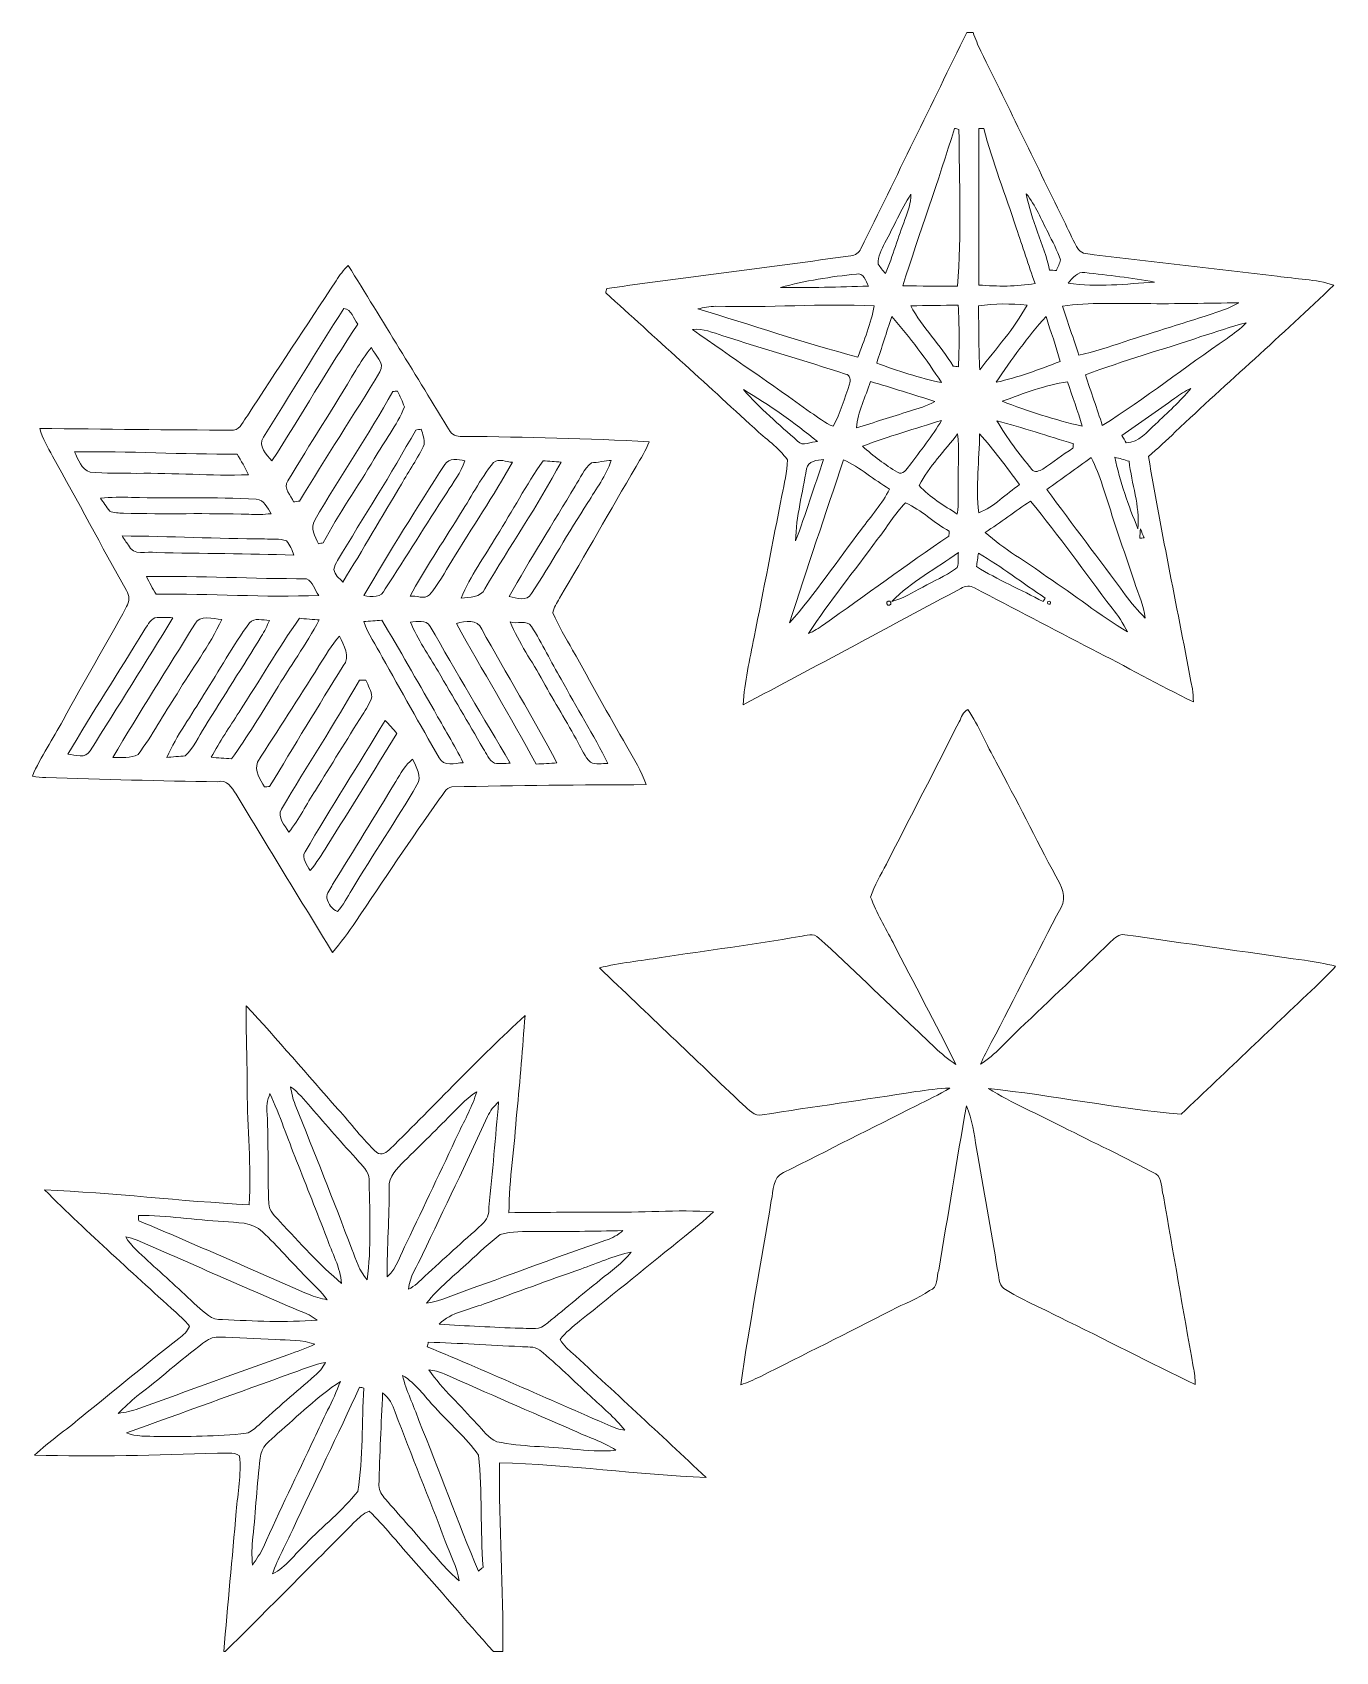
# Model space of a CAD drawing. Header units: centimetres. Extents: x -13.1 to 13.1, y -16.3 to 16.3.
import ezdxf

# ---------------------------------------------------------------- set-up
doc = ezdxf.new("R2010")
doc.units = ezdxf.units.CM
doc.header["$MEASUREMENT"] = 0
doc.layers.add('Layer 1', color=7, linetype='Continuous')

msp = doc.modelspace()

# ---------------------------------------------------------------- linework, layer by layer
at = {"layer": 'Layer 1', "color": 251, "lineweight": 9}
for points, knots in [([(5.70265, 16.31368), (5.74322, 16.31404), (5.78415, 16.31404), (5.82542, 16.31439), (5.82542, 16.31439), (5.87234, 16.18563), (5.92173, 16.05721), (5.98135, 15.93374), (5.98135, 15.93374), (6.55496, 14.77698), (7.1187, 13.61599), (7.68562, 12.45571), (7.68562, 12.45571), (7.77311, 12.2832), (7.8426, 12.10011), (7.95267, 11.93994), (7.95267, 11.93994), (8.0197, 11.83976), (8.16434, 11.85775), (8.26382, 11.82882), (8.26382, 11.82882), (9.49572, 11.69864), (10.7248, 11.54307), (11.95493, 11.39914), (11.95493, 11.39914), (12.33523, 11.34375), (12.72646, 11.34481), (13.09441, 11.22169), (13.09441, 11.22169), (12.0516, 10.21345), (10.95446, 9.26307), (9.90177, 8.26506), (9.90177, 8.26506), (9.72644, 8.09431), (9.54405, 7.93098), (9.36061, 7.76941), (9.36061, 7.76941), (9.6259, 6.20343), (9.95116, 4.64837), (10.24502, 3.08768), (10.24502, 3.08768), (10.25948, 3.00125), (10.26407, 2.91306), (10.26619, 2.82522), (10.26619, 2.82522), (9.57263, 3.15789), (8.90376, 3.53994), (8.21655, 3.88567), (8.21655, 3.88567), (7.42809, 4.29383), (6.6421, 4.70728), (5.85646, 5.12003), (5.85646, 5.12003), (5.76933, 5.17472), (5.66526, 5.16025), (5.58059, 5.1098), (5.58059, 5.1098), (4.11551, 4.33158), (2.65959, 3.535), (1.18957, 2.7663), (1.18957, 2.7663), (1.21955, 3.22597), (1.32539, 3.67506), (1.41147, 4.12626), (1.41147, 4.12626), (1.60902, 5.07664), (1.78118, 6.03233), (1.97485, 6.98377), (1.97485, 6.98377), (2.0186, 7.22084), (2.08245, 7.45684), (2.08492, 7.69956), (2.08492, 7.69956), (1.90712, 7.95285), (1.63936, 8.12501), (1.41887, 8.33738), (1.41887, 8.33738), (0.42439, 9.25106), (-0.57467, 10.15948), (-1.57762, 11.06294), (-1.57762, 11.06294), (-1.57198, 11.08587), (-1.56034, 11.13138), (-1.55434, 11.15396), (-1.55434, 11.15396), (0.0829, 11.38432), (1.72438, 11.58576), (3.36197, 11.81189), (3.36197, 11.81189), (3.44946, 11.82282), (3.52813, 11.87221), (3.5627, 11.95547), (3.5627, 11.95547), (4.28131, 13.40538), (4.98369, 14.86377), (5.70265, 16.31368), (5.70265, 16.31368), (5.70265, 16.31368), (5.70265, 16.31368), (5.70265, 16.31368)], [0, 0, 0, 0, 0.03846154, 0.03846154, 0.03846154, 0.03846154, 0.07692308, 0.07692308, 0.07692308, 0.07692308, 0.11538462, 0.11538462, 0.11538462, 0.11538462, 0.15384615, 0.15384615, 0.15384615, 0.15384615, 0.19230769, 0.19230769, 0.19230769, 0.19230769, 0.23076923, 0.23076923, 0.23076923, 0.23076923, 0.26923077, 0.26923077, 0.26923077, 0.26923077, 0.30769231, 0.30769231, 0.30769231, 0.30769231, 0.34615385, 0.34615385, 0.34615385, 0.34615385, 0.38461538, 0.38461538, 0.38461538, 0.38461538, 0.42307692, 0.42307692, 0.42307692, 0.42307692, 0.46153846, 0.46153846, 0.46153846, 0.46153846, 0.5, 0.5, 0.5, 0.5, 0.53846154, 0.53846154, 0.53846154, 0.53846154, 0.57692308, 0.57692308, 0.57692308, 0.57692308, 0.61538462, 0.61538462, 0.61538462, 0.61538462, 0.65384615, 0.65384615, 0.65384615, 0.65384615, 0.69230769, 0.69230769, 0.69230769, 0.69230769, 0.73076923, 0.73076923, 0.73076923, 0.73076923, 0.76923077, 0.76923077, 0.76923077, 0.76923077, 0.80769231, 0.80769231, 0.80769231, 0.80769231, 0.84615385, 0.84615385, 0.84615385, 0.84615385, 0.88461538, 0.88461538, 0.88461538, 0.88461538, 0.92307692, 0.92307692, 0.92307692, 0.92307692, 1, 1, 1, 1]), ([(5.45218, 14.37834), (5.12445, 13.31507), (4.74627, 12.26768), (4.40761, 11.20758), (4.40761, 11.20758), (4.77555, 11.20158), (5.14385, 11.20017), (5.51215, 11.19735), (5.51215, 11.19735), (5.60388, 12.24757), (5.53967, 13.30696), (5.54179, 14.36035), (5.54179, 14.36035), (5.51921, 14.36494), (5.47476, 14.37376), (5.45218, 14.37834), (5.45218, 14.37834), (5.45218, 14.37834), (5.45218, 14.37834), (5.45218, 14.37834)], [0, 0, 0, 0, 0.16666667, 0.16666667, 0.16666667, 0.16666667, 0.33333333, 0.33333333, 0.33333333, 0.33333333, 0.5, 0.5, 0.5, 0.5, 0.66666667, 0.66666667, 0.66666667, 0.66666667, 1, 1, 1, 1]), ([(5.94184, 14.37764), (5.94113, 13.32636), (5.94043, 12.27473), (5.94219, 11.2231), (5.94219, 11.2231), (6.31931, 11.19488), (6.70137, 11.18994), (7.07602, 11.25309), (7.07602, 11.25309), (6.94055, 11.62386), (6.82484, 12.00133), (6.69608, 12.37421), (6.69608, 12.37421), (6.48053, 13.04202), (6.21736, 13.69501), (6.04097, 14.37552), (6.04097, 14.37552), (6.01627, 14.37588), (5.96653, 14.37729), (5.94184, 14.37764), (5.94184, 14.37764), (5.94184, 14.37764), (5.94184, 14.37764), (5.94184, 14.37764)], [0, 0, 0, 0, 0.14285714, 0.14285714, 0.14285714, 0.14285714, 0.28571429, 0.28571429, 0.28571429, 0.28571429, 0.42857143, 0.42857143, 0.42857143, 0.42857143, 0.57142857, 0.57142857, 0.57142857, 0.57142857, 0.71428571, 0.71428571, 0.71428571, 0.71428571, 1, 1, 1, 1]), ([(4.57376, 13.05331), (4.37092, 12.74146), (4.22522, 12.3982), (4.04954, 12.07188), (4.04954, 12.07188), (3.98216, 11.93818), (3.89678, 11.80271), (3.91478, 11.64467), (3.91478, 11.64467), (3.95288, 11.57411), (4.01003, 11.51626), (4.0633, 11.45699), (4.0633, 11.45699), (4.20829, 11.81506), (4.318, 12.18548), (4.45347, 12.54708), (4.45347, 12.54708), (4.50885, 12.71112), (4.58294, 12.87622), (4.57376, 13.05331), (4.57376, 13.05331), (4.57376, 13.05331), (4.57376, 13.05331), (4.57376, 13.05331)], [0, 0, 0, 0, 0.14285714, 0.14285714, 0.14285714, 0.14285714, 0.28571429, 0.28571429, 0.28571429, 0.28571429, 0.42857143, 0.42857143, 0.42857143, 0.42857143, 0.57142857, 0.57142857, 0.57142857, 0.57142857, 0.71428571, 0.71428571, 0.71428571, 0.71428571, 1, 1, 1, 1]), ([(6.89892, 13.06213), (6.99206, 12.53226), (7.2517, 12.04931), (7.36812, 11.52508), (7.36812, 11.52508), (7.41327, 11.52155), (7.45878, 11.51767), (7.50464, 11.51379), (7.50464, 11.51379), (7.53463, 11.5854), (7.57202, 11.6549), (7.58613, 11.73181), (7.58613, 11.73181), (7.52687, 11.92478), (7.42103, 12.0994), (7.33601, 12.28143), (7.33601, 12.28143), (7.2002, 12.54672), (7.08519, 12.82683), (6.89892, 13.06213), (6.89892, 13.06213), (6.89892, 13.06213), (6.89892, 13.06213), (6.89892, 13.06213)], [0, 0, 0, 0, 0.14285714, 0.14285714, 0.14285714, 0.14285714, 0.28571429, 0.28571429, 0.28571429, 0.28571429, 0.42857143, 0.42857143, 0.42857143, 0.42857143, 0.57142857, 0.57142857, 0.57142857, 0.57142857, 0.71428571, 0.71428571, 0.71428571, 0.71428571, 1, 1, 1, 1]), ([(-7.00934, 11.31094), (-6.9402, 11.42242), (-6.85906, 11.52543), (-6.76663, 11.61821), (-6.76663, 11.61821), (-6.07624, 10.50626), (-5.39785, 9.38689), (-4.7124, 8.27211), (-4.7124, 8.27211), (-4.65843, 8.17581), (-4.5279, 8.16663), (-4.43054, 8.17369), (-4.43054, 8.17369), (-3.18699, 8.16064), (-1.94239, 8.1303), (-0.70026, 8.06644), (-0.70026, 8.06644), (-0.77082, 7.89006), (-0.87207, 7.72848), (-0.96696, 7.56444), (-0.96696, 7.56444), (-1.48802, 6.68356), (-1.98473, 5.78785), (-2.51213, 4.91013), (-2.51213, 4.91013), (-2.55482, 4.81382), (-2.63066, 4.72211), (-2.64089, 4.61487), (-2.64089, 4.61487), (-2.5333, 4.35274), (-2.37949, 4.11215), (-2.24472, 3.86344), (-2.24472, 3.86344), (-1.8729, 3.22103), (-1.5307, 2.56169), (-1.15076, 1.92387), (-1.15076, 1.92387), (-1.01, 1.67481), (-0.85513, 1.42963), (-0.76553, 1.15552), (-0.76553, 1.15552), (-2.06975, 1.14987), (-3.37432, 1.14423), (-4.67783, 1.10895), (-4.67783, 1.10895), (-4.80448, 1.10084), (-4.84646, 0.94526), (-4.92866, 0.87189), (-4.92866, 0.87189), (-5.49698, 0.05027), (-6.06425, -0.77206), (-6.61564, -1.60497), (-6.61564, -1.60497), (-6.76028, -1.82122), (-6.91938, -2.0276), (-7.08554, -2.22762), (-7.08554, -2.22762), (-7.72901, -1.16188), (-8.38623, -0.1046), (-9.02688, 0.96255), (-9.02688, 0.96255), (-9.11366, 1.09202), (-9.20503, 1.27476), (-9.40364, 1.21337), (-9.40364, 1.21337), (-10.55687, 1.22995), (-11.70975, 1.26417), (-12.86263, 1.29734), (-12.86263, 1.29734), (-12.95294, 1.30051), (-13.04255, 1.31321), (-13.13215, 1.32485), (-13.13215, 1.32485), (-12.96599, 1.72208), (-12.71552, 2.07662), (-12.51232, 2.4548), (-12.51232, 2.4548), (-12.10345, 3.22738), (-11.64131, 3.97069), (-11.23491, 4.74468), (-11.23491, 4.74468), (-11.17282, 4.83993), (-11.17106, 4.97152), (-11.23562, 5.06572), (-11.23562, 5.06572), (-11.73974, 5.96389), (-12.22128, 6.87547), (-12.72575, 7.77399), (-12.72575, 7.77399), (-12.82065, 7.95461), (-12.93177, 8.1303), (-12.98116, 8.33032), (-12.98116, 8.33032), (-11.68047, 8.32503), (-10.37872, 8.29893), (-9.07768, 8.30104), (-9.07768, 8.30104), (-8.92739, 8.31233), (-8.88612, 8.49472), (-8.79934, 8.58785), (-8.79934, 8.58785), (-8.2109, 9.50119), (-7.60695, 10.40395), (-7.00934, 11.31094), (-7.00934, 11.31094), (-7.00934, 11.31094), (-7.00934, 11.31094), (-7.00934, 11.31094)], [0, 0, 0, 0, 0.03571429, 0.03571429, 0.03571429, 0.03571429, 0.07142857, 0.07142857, 0.07142857, 0.07142857, 0.10714286, 0.10714286, 0.10714286, 0.10714286, 0.14285714, 0.14285714, 0.14285714, 0.14285714, 0.17857143, 0.17857143, 0.17857143, 0.17857143, 0.21428571, 0.21428571, 0.21428571, 0.21428571, 0.25, 0.25, 0.25, 0.25, 0.28571429, 0.28571429, 0.28571429, 0.28571429, 0.32142857, 0.32142857, 0.32142857, 0.32142857, 0.35714286, 0.35714286, 0.35714286, 0.35714286, 0.39285714, 0.39285714, 0.39285714, 0.39285714, 0.42857143, 0.42857143, 0.42857143, 0.42857143, 0.46428571, 0.46428571, 0.46428571, 0.46428571, 0.5, 0.5, 0.5, 0.5, 0.53571429, 0.53571429, 0.53571429, 0.53571429, 0.57142857, 0.57142857, 0.57142857, 0.57142857, 0.60714286, 0.60714286, 0.60714286, 0.60714286, 0.64285714, 0.64285714, 0.64285714, 0.64285714, 0.67857143, 0.67857143, 0.67857143, 0.67857143, 0.71428571, 0.71428571, 0.71428571, 0.71428571, 0.75, 0.75, 0.75, 0.75, 0.78571429, 0.78571429, 0.78571429, 0.78571429, 0.82142857, 0.82142857, 0.82142857, 0.82142857, 0.85714286, 0.85714286, 0.85714286, 0.85714286, 0.89285714, 0.89285714, 0.89285714, 0.89285714, 0.92857143, 0.92857143, 0.92857143, 0.92857143, 1, 1, 1, 1]), ([(1.9431, 11.17548), (2.53365, 11.16313), (3.12491, 11.18606), (3.71581, 11.20264), (3.71581, 11.20264), (3.66466, 11.30106), (3.62091, 11.47534), (3.47486, 11.44359), (3.47486, 11.44359), (2.9591, 11.39173), (2.44405, 11.31024), (1.9431, 11.17548), (1.9431, 11.17548), (1.9431, 11.17548), (1.9431, 11.17548), (1.9431, 11.17548)], [0, 0, 0, 0, 0.2, 0.2, 0.2, 0.2, 0.4, 0.4, 0.4, 0.4, 0.6, 0.6, 0.6, 0.6, 1, 1, 1, 1]), ([(7.74524, 11.26191), (8.3178, 11.17124), (8.9094, 11.24533), (9.48443, 11.28307), (9.48443, 11.28307), (9.01982, 11.36845), (8.54992, 11.42418), (8.08038, 11.47428), (8.08038, 11.47428), (7.92903, 11.50074), (7.83096, 11.36174), (7.74524, 11.26191), (7.74524, 11.26191), (7.74524, 11.26191), (7.74524, 11.26191), (7.74524, 11.26191)], [0, 0, 0, 0, 0.2, 0.2, 0.2, 0.2, 0.4, 0.4, 0.4, 0.4, 0.6, 0.6, 0.6, 0.6, 1, 1, 1, 1]), ([(0.2794, 10.74191), (1.35573, 10.42265), (2.41794, 10.05435), (3.5045, 9.77071), (3.5045, 9.77071), (3.62444, 10.11079), (3.77543, 10.44487), (3.83081, 10.804), (3.83081, 10.804), (2.76613, 10.85374), (1.70215, 10.76555), (0.63747, 10.79412), (0.63747, 10.79412), (0.51541, 10.79201), (0.39617, 10.77437), (0.2794, 10.74191), (0.2794, 10.74191), (0.2794, 10.74191), (0.2794, 10.74191), (0.2794, 10.74191)], [0, 0, 0, 0, 0.16666667, 0.16666667, 0.16666667, 0.16666667, 0.33333333, 0.33333333, 0.33333333, 0.33333333, 0.5, 0.5, 0.5, 0.5, 0.66666667, 0.66666667, 0.66666667, 0.66666667, 1, 1, 1, 1]), ([(4.56988, 10.80365), (4.8006, 10.36409), (5.17243, 10.01731), (5.4229, 9.58868), (5.4229, 9.58868), (5.44971, 9.58586), (5.50298, 9.58092), (5.52944, 9.5781), (5.52944, 9.5781), (5.55061, 9.99014), (5.54849, 10.40324), (5.52768, 10.81529), (5.52768, 10.81529), (5.20806, 10.81458), (4.8888, 10.8121), (4.56988, 10.80365), (4.56988, 10.80365), (4.56988, 10.80365), (4.56988, 10.80365), (4.56988, 10.80365)], [0, 0, 0, 0, 0.16666667, 0.16666667, 0.16666667, 0.16666667, 0.33333333, 0.33333333, 0.33333333, 0.33333333, 0.5, 0.5, 0.5, 0.5, 0.66666667, 0.66666667, 0.66666667, 0.66666667, 1, 1, 1, 1]), ([(5.93725, 10.80153), (5.93831, 10.37361), (5.94043, 9.94534), (5.96053, 9.51776), (5.96053, 9.51776), (6.28862, 9.94111), (6.65515, 10.34539), (6.91268, 10.81705), (6.91268, 10.81705), (6.58918, 10.8488), (6.25898, 10.85586), (5.93725, 10.80153), (5.93725, 10.80153), (5.93725, 10.80153), (5.93725, 10.80153), (5.93725, 10.80153)], [0, 0, 0, 0, 0.2, 0.2, 0.2, 0.2, 0.4, 0.4, 0.4, 0.4, 0.6, 0.6, 0.6, 0.6, 1, 1, 1, 1]), ([(9.29287, 10.84986), (8.7369, 10.84704), (8.17739, 10.87844), (7.62529, 10.80047), (7.62529, 10.80047), (7.73959, 10.47274), (7.84613, 10.14253), (7.95514, 9.81304), (7.95514, 9.81304), (8.267, 9.87373), (8.56615, 9.98168), (8.86848, 10.07728), (8.86848, 10.07728), (9.48902, 10.28577), (10.11767, 10.46851), (10.73891, 10.67559), (10.73891, 10.67559), (10.89307, 10.72215), (11.04159, 10.78671), (11.18306, 10.86468), (11.18306, 10.86468), (10.553, 10.85974), (9.92293, 10.84104), (9.29287, 10.84986), (9.29287, 10.84986), (9.29287, 10.84986), (9.29287, 10.84986), (9.29287, 10.84986)], [0, 0, 0, 0, 0.125, 0.125, 0.125, 0.125, 0.25, 0.25, 0.25, 0.25, 0.375, 0.375, 0.375, 0.375, 0.5, 0.5, 0.5, 0.5, 0.625, 0.625, 0.625, 0.625, 0.75, 0.75, 0.75, 0.75, 1, 1, 1, 1]), ([(-8.47478, 8.15499), (-8.5919, 7.9786), (-8.41622, 7.80645), (-8.30545, 7.68086), (-8.30545, 7.68086), (-7.71525, 8.59173), (-7.17515, 9.53435), (-6.5726, 10.43676), (-6.5726, 10.43676), (-6.6608, 10.53977), (-6.69713, 10.73556), (-6.85624, 10.74932), (-6.85624, 10.74932), (-7.40657, 9.89242), (-7.93891, 9.02177), (-8.47478, 8.15499), (-8.47478, 8.15499), (-8.47478, 8.15499), (-8.47478, 8.15499), (-8.47478, 8.15499)], [0, 0, 0, 0, 0.16666667, 0.16666667, 0.16666667, 0.16666667, 0.33333333, 0.33333333, 0.33333333, 0.33333333, 0.5, 0.5, 0.5, 0.5, 0.66666667, 0.66666667, 0.66666667, 0.66666667, 1, 1, 1, 1]), ([(4.18712, 10.58598), (4.08411, 10.27447), (3.98286, 9.96263), (3.88303, 9.65006), (3.88303, 9.65006), (4.31095, 9.49766), (4.74345, 9.34631), (5.18972, 9.25636), (5.18972, 9.25636), (4.8888, 9.72238), (4.55472, 10.17006), (4.18712, 10.58598), (4.18712, 10.58598), (4.18712, 10.58598), (4.18712, 10.58598), (4.18712, 10.58598)], [0, 0, 0, 0, 0.2, 0.2, 0.2, 0.2, 0.4, 0.4, 0.4, 0.4, 0.6, 0.6, 0.6, 0.6, 1, 1, 1, 1]), ([(6.2932, 9.26377), (6.73418, 9.36079), (7.16033, 9.52201), (7.58155, 9.68323), (7.58155, 9.68323), (7.50358, 9.98979), (7.38823, 10.28506), (7.2958, 10.58739), (7.2958, 10.58739), (6.92503, 10.17641), (6.59659, 9.72661), (6.2932, 9.26377), (6.2932, 9.26377), (6.2932, 9.26377), (6.2932, 9.26377), (6.2932, 9.26377)], [0, 0, 0, 0, 0.2, 0.2, 0.2, 0.2, 0.4, 0.4, 0.4, 0.4, 0.6, 0.6, 0.6, 0.6, 1, 1, 1, 1]), ([(10.41788, 10.18346), (9.64389, 9.92311), (8.85508, 9.70192), (8.09131, 9.41264), (8.09131, 9.41264), (8.19856, 9.0701), (8.32697, 8.73496), (8.43068, 8.391), (8.43068, 8.391), (9.29675, 8.93534), (10.10073, 9.57245), (10.94493, 10.14924), (10.94493, 10.14924), (11.07687, 10.24696), (11.21551, 10.33974), (11.32875, 10.46004), (11.32875, 10.46004), (11.01831, 10.39196), (10.72303, 10.26989), (10.41788, 10.18346), (10.41788, 10.18346), (10.41788, 10.18346), (10.41788, 10.18346), (10.41788, 10.18346)], [0, 0, 0, 0, 0.14285714, 0.14285714, 0.14285714, 0.14285714, 0.28571429, 0.28571429, 0.28571429, 0.28571429, 0.42857143, 0.42857143, 0.42857143, 0.42857143, 0.57142857, 0.57142857, 0.57142857, 0.57142857, 0.71428571, 0.71428571, 0.71428571, 0.71428571, 1, 1, 1, 1]), ([(0.17392, 10.3274), (0.95991, 9.76189), (1.76848, 9.22744), (2.55164, 8.65805), (2.55164, 8.65805), (2.70193, 8.56351), (2.83845, 8.43827), (3.00743, 8.37618), (3.00743, 8.37618), (3.14854, 8.64534), (3.2385, 8.93851), (3.33516, 9.22603), (3.33516, 9.22603), (3.36444, 9.30081), (3.35104, 9.41194), (3.2572, 9.42852), (3.2572, 9.42852), (2.43628, 9.70157), (1.60161, 9.93193), (0.77999, 10.20251), (0.77999, 10.20251), (0.58279, 10.26072), (0.38488, 10.35597), (0.17392, 10.3274), (0.17392, 10.3274), (0.17392, 10.3274), (0.17392, 10.3274), (0.17392, 10.3274)], [0, 0, 0, 0, 0.125, 0.125, 0.125, 0.125, 0.25, 0.25, 0.25, 0.25, 0.375, 0.375, 0.375, 0.375, 0.5, 0.5, 0.5, 0.5, 0.625, 0.625, 0.625, 0.625, 0.75, 0.75, 0.75, 0.75, 1, 1, 1, 1]), ([(-6.61423, 9.50648), (-7.05873, 8.75577), (-7.53851, 8.02623), (-7.98336, 7.27587), (-7.98336, 7.27587), (-8.08425, 7.12911), (-7.91669, 6.98271), (-7.86835, 6.85148), (-7.86835, 6.85148), (-7.83907, 6.85606), (-7.77981, 6.86488), (-7.75017, 6.86947), (-7.75017, 6.86947), (-7.22065, 7.74612), (-6.65586, 8.6009), (-6.12669, 9.47755), (-6.12669, 9.47755), (-6.0205, 9.65359), (-6.23358, 9.81128), (-6.29885, 9.96157), (-6.29885, 9.96157), (-6.42232, 9.82327), (-6.52074, 9.66559), (-6.61423, 9.50648), (-6.61423, 9.50648), (-6.61423, 9.50648), (-6.61423, 9.50648), (-6.61423, 9.50648)], [0, 0, 0, 0, 0.125, 0.125, 0.125, 0.125, 0.25, 0.25, 0.25, 0.25, 0.375, 0.375, 0.375, 0.375, 0.5, 0.5, 0.5, 0.5, 0.625, 0.625, 0.625, 0.625, 0.75, 0.75, 0.75, 0.75, 1, 1, 1, 1]), ([(3.75779, 9.27824), (3.66219, 8.96814), (3.49603, 8.67216), (3.47698, 8.34302), (3.47698, 8.34302), (3.83187, 8.45697), (4.18677, 8.57055), (4.54307, 8.67957), (4.54307, 8.67957), (4.71523, 8.73848), (4.89832, 8.7794), (5.05319, 8.87889), (5.05319, 8.87889), (4.62139, 9.01154), (4.19206, 9.15476), (3.75779, 9.27824), (3.75779, 9.27824), (3.75779, 9.27824), (3.75779, 9.27824), (3.75779, 9.27824)], [0, 0, 0, 0, 0.16666667, 0.16666667, 0.16666667, 0.16666667, 0.33333333, 0.33333333, 0.33333333, 0.33333333, 0.5, 0.5, 0.5, 0.5, 0.66666667, 0.66666667, 0.66666667, 0.66666667, 1, 1, 1, 1]), ([(6.40962, 8.8803), (6.93385, 8.67851), (7.47395, 8.50742), (8.02146, 8.37971), (8.02146, 8.37971), (7.94138, 8.68204), (7.82638, 8.97379), (7.73042, 9.27083), (7.73042, 9.27083), (7.27357, 9.20839), (6.8393, 9.03905), (6.40962, 8.8803), (6.40962, 8.8803), (6.40962, 8.8803), (6.40962, 8.8803), (6.40962, 8.8803)], [0, 0, 0, 0, 0.2, 0.2, 0.2, 0.2, 0.4, 0.4, 0.4, 0.4, 0.6, 0.6, 0.6, 0.6, 1, 1, 1, 1]), ([(9.89295, 8.94416), (9.54264, 8.68628), (9.1814, 8.4432), (8.82438, 8.1945), (8.82438, 8.1945), (8.85366, 8.143), (8.88365, 8.09184), (8.91434, 8.04034), (8.91434, 8.04034), (9.1694, 8.0548), (9.32815, 8.26153), (9.50066, 8.41922), (9.50066, 8.41922), (9.74443, 8.6517), (9.99843, 8.87572), (10.21256, 9.13748), (10.21256, 9.13748), (10.09862, 9.08633), (9.99173, 9.02036), (9.89295, 8.94416), (9.89295, 8.94416), (9.89295, 8.94416), (9.89295, 8.94416), (9.89295, 8.94416)], [0, 0, 0, 0, 0.14285714, 0.14285714, 0.14285714, 0.14285714, 0.28571429, 0.28571429, 0.28571429, 0.28571429, 0.42857143, 0.42857143, 0.42857143, 0.42857143, 0.57142857, 0.57142857, 0.57142857, 0.57142857, 0.71428571, 0.71428571, 0.71428571, 0.71428571, 1, 1, 1, 1]), ([(-5.86493, 9.0782), (-6.36305, 8.19803), (-6.92855, 7.35771), (-7.4429, 6.48706), (-7.4429, 6.48706), (-7.53251, 6.32655), (-7.43938, 6.15333), (-7.36424, 6.0101), (-7.36424, 6.0101), (-7.3413, 6.01469), (-7.29544, 6.02386), (-7.27251, 6.0288), (-7.27251, 6.0288), (-6.96313, 6.61265), (-6.57542, 7.15204), (-6.2424, 7.72249), (-6.2424, 7.72249), (-6.04308, 8.07138), (-5.78309, 8.39065), (-5.63598, 8.76635), (-5.63598, 8.76635), (-5.67125, 8.87678), (-5.72382, 8.98049), (-5.77109, 9.08561), (-5.77109, 9.08561), (-5.79473, 9.08386), (-5.84165, 9.08033), (-5.86493, 9.0782), (-5.86493, 9.0782), (-5.86493, 9.0782), (-5.86493, 9.0782), (-5.86493, 9.0782)], [0, 0, 0, 0, 0.11111111, 0.11111111, 0.11111111, 0.11111111, 0.22222222, 0.22222222, 0.22222222, 0.22222222, 0.33333333, 0.33333333, 0.33333333, 0.33333333, 0.44444444, 0.44444444, 0.44444444, 0.44444444, 0.55555556, 0.55555556, 0.55555556, 0.55555556, 0.66666667, 0.66666667, 0.66666667, 0.66666667, 0.77777778, 0.77777778, 0.77777778, 0.77777778, 1, 1, 1, 1]), ([(1.19592, 9.11525), (1.5307, 8.74166), (1.91311, 8.41111), (2.28918, 8.0795), (2.28918, 8.0795), (2.39395, 7.94862), (2.56187, 8.07738), (2.69205, 8.0675), (2.69205, 8.0675), (2.22038, 8.45273), (1.7205, 8.80657), (1.19592, 9.11525), (1.19592, 9.11525), (1.19592, 9.11525), (1.19592, 9.11525), (1.19592, 9.11525)], [0, 0, 0, 0, 0.2, 0.2, 0.2, 0.2, 0.4, 0.4, 0.4, 0.4, 0.6, 0.6, 0.6, 0.6, 1, 1, 1, 1]), ([(3.59869, 7.97649), (3.81318, 7.77681), (4.05412, 7.60536), (4.30177, 7.44908), (4.30177, 7.44908), (4.41078, 7.37324), (4.48451, 7.52352), (4.54695, 7.58843), (4.54695, 7.58843), (4.76815, 7.88512), (4.99992, 8.17651), (5.18936, 8.49507), (5.18936, 8.49507), (4.65773, 8.32926), (4.12115, 8.17016), (3.59869, 7.97649), (3.59869, 7.97649), (3.59869, 7.97649), (3.59869, 7.97649), (3.59869, 7.97649)], [0, 0, 0, 0, 0.16666667, 0.16666667, 0.16666667, 0.16666667, 0.33333333, 0.33333333, 0.33333333, 0.33333333, 0.5, 0.5, 0.5, 0.5, 0.66666667, 0.66666667, 0.66666667, 0.66666667, 1, 1, 1, 1]), ([(6.30767, 8.48942), (6.50663, 8.13912), (6.7557, 7.81844), (7.0104, 7.50729), (7.0104, 7.50729), (7.06226, 7.42968), (7.16703, 7.47836), (7.23018, 7.51576), (7.23018, 7.51576), (7.43726, 7.64805), (7.62776, 7.80504), (7.83766, 7.93345), (7.83766, 7.93345), (7.84049, 7.95673), (7.84578, 8.00294), (7.8486, 8.02623), (7.8486, 8.02623), (7.3339, 8.17686), (6.82555, 8.35008), (6.30767, 8.48942), (6.30767, 8.48942), (6.30767, 8.48942), (6.30767, 8.48942), (6.30767, 8.48942)], [0, 0, 0, 0, 0.14285714, 0.14285714, 0.14285714, 0.14285714, 0.28571429, 0.28571429, 0.28571429, 0.28571429, 0.42857143, 0.42857143, 0.42857143, 0.42857143, 0.57142857, 0.57142857, 0.57142857, 0.57142857, 0.71428571, 0.71428571, 0.71428571, 0.71428571, 1, 1, 1, 1]), ([(-5.40738, 8.29998), (-5.90479, 7.40851), (-6.45548, 6.54774), (-6.98253, 5.67355), (-6.98253, 5.67355), (-7.01322, 5.61676), (-7.04709, 5.55819), (-7.0552, 5.49293), (-7.0552, 5.49293), (-7.04074, 5.38463), (-6.94725, 5.31371), (-6.8774, 5.23892), (-6.8774, 5.23892), (-6.46889, 5.88698), (-6.09459, 6.55585), (-5.69524, 7.2099), (-5.69524, 7.2099), (-5.54249, 7.47766), (-5.36504, 7.73236), (-5.23346, 8.01176), (-5.23346, 8.01176), (-5.23522, 8.1176), (-5.26274, 8.21849), (-5.29414, 8.31833), (-5.29414, 8.31833), (-5.32236, 8.31374), (-5.37915, 8.30457), (-5.40738, 8.29998), (-5.40738, 8.29998), (-5.40738, 8.29998), (-5.40738, 8.29998), (-5.40738, 8.29998)], [0, 0, 0, 0, 0.11111111, 0.11111111, 0.11111111, 0.11111111, 0.22222222, 0.22222222, 0.22222222, 0.22222222, 0.33333333, 0.33333333, 0.33333333, 0.33333333, 0.44444444, 0.44444444, 0.44444444, 0.44444444, 0.55555556, 0.55555556, 0.55555556, 0.55555556, 0.66666667, 0.66666667, 0.66666667, 0.66666667, 0.77777778, 0.77777778, 0.77777778, 0.77777778, 1, 1, 1, 1]), ([(4.74098, 7.18379), (4.95124, 6.94038), (5.24545, 6.78621), (5.50722, 6.60348), (5.50722, 6.60348), (5.54073, 6.82925), (5.51745, 7.05926), (5.52591, 7.28645), (5.52591, 7.28645), (5.51568, 7.59901), (5.5559, 7.91369), (5.51427, 8.22484), (5.51427, 8.22484), (5.25533, 7.88124), (4.93642, 7.56903), (4.74098, 7.18379), (4.74098, 7.18379), (4.74098, 7.18379), (4.74098, 7.18379), (4.74098, 7.18379)], [0, 0, 0, 0, 0.16666667, 0.16666667, 0.16666667, 0.16666667, 0.33333333, 0.33333333, 0.33333333, 0.33333333, 0.5, 0.5, 0.5, 0.5, 0.66666667, 0.66666667, 0.66666667, 0.66666667, 1, 1, 1, 1]), ([(5.95771, 8.22696), (5.94889, 7.69709), (5.87869, 7.16439), (5.93901, 6.63558), (5.93901, 6.63558), (6.2551, 6.75058), (6.48723, 7.01799), (6.76275, 7.20214), (6.76275, 7.20214), (6.50064, 7.54892), (6.24734, 7.90276), (5.95771, 8.22696), (5.95771, 8.22696), (5.95771, 8.22696), (5.95771, 8.22696), (5.95771, 8.22696)], [0, 0, 0, 0, 0.2, 0.2, 0.2, 0.2, 0.4, 0.4, 0.4, 0.4, 0.6, 0.6, 0.6, 0.6, 1, 1, 1, 1]), ([(-12.28584, 7.86325), (-12.2047, 7.71614), (-12.15002, 7.50376), (-11.96799, 7.45508), (-11.96799, 7.45508), (-11.65648, 7.41663), (-11.34039, 7.43638), (-11.02713, 7.42827), (-11.02713, 7.42827), (-10.27642, 7.44203), (-9.52676, 7.37218), (-8.7757, 7.39934), (-8.7757, 7.39934), (-8.84096, 7.54504), (-8.92634, 7.68051), (-9.00783, 7.81703), (-9.00783, 7.81703), (-10.10073, 7.80821), (-11.19329, 7.87665), (-12.28584, 7.86325), (-12.28584, 7.86325), (-12.28584, 7.86325), (-12.28584, 7.86325), (-12.28584, 7.86325)], [0, 0, 0, 0, 0.14285714, 0.14285714, 0.14285714, 0.14285714, 0.28571429, 0.28571429, 0.28571429, 0.28571429, 0.42857143, 0.42857143, 0.42857143, 0.42857143, 0.57142857, 0.57142857, 0.57142857, 0.57142857, 0.71428571, 0.71428571, 0.71428571, 0.71428571, 1, 1, 1, 1]), ([(-4.8193, 7.60642), (-5.38692, 6.74212), (-5.92384, 5.85665), (-6.45195, 4.96799), (-6.45195, 4.96799), (-6.29814, 4.93272), (-6.08824, 4.9126), (-6.02156, 5.10169), (-6.02156, 5.10169), (-5.59364, 5.73741), (-5.20453, 6.39851), (-4.78049, 7.03704), (-4.78049, 7.03704), (-4.6549, 7.24694), (-4.49333, 7.44344), (-4.41572, 7.67874), (-4.41572, 7.67874), (-4.55013, 7.72037), (-4.73428, 7.74189), (-4.8193, 7.60642), (-4.8193, 7.60642), (-4.8193, 7.60642), (-4.8193, 7.60642), (-4.8193, 7.60642)], [0, 0, 0, 0, 0.14285714, 0.14285714, 0.14285714, 0.14285714, 0.28571429, 0.28571429, 0.28571429, 0.28571429, 0.42857143, 0.42857143, 0.42857143, 0.42857143, 0.57142857, 0.57142857, 0.57142857, 0.57142857, 0.71428571, 0.71428571, 0.71428571, 0.71428571, 1, 1, 1, 1]), ([(-3.83681, 7.64734), (-4.11268, 7.31079), (-4.30671, 6.91709), (-4.54519, 6.55444), (-4.54519, 6.55444), (-4.86939, 6.01998), (-5.22675, 5.50387), (-5.52168, 4.95211), (-5.52168, 4.95211), (-5.40702, 4.98034), (-5.22358, 4.86886), (-5.12692, 4.98386), (-5.12692, 4.98386), (-4.95053, 5.19235), (-4.82, 5.43296), (-4.67748, 5.66473), (-4.67748, 5.66473), (-4.27743, 6.33078), (-3.8354, 6.97213), (-3.45687, 7.65123), (-3.45687, 7.65123), (-3.58246, 7.65863), (-3.72851, 7.73448), (-3.83681, 7.64734), (-3.83681, 7.64734), (-3.83681, 7.64734), (-3.83681, 7.64734), (-3.83681, 7.64734)], [0, 0, 0, 0, 0.125, 0.125, 0.125, 0.125, 0.25, 0.25, 0.25, 0.25, 0.375, 0.375, 0.375, 0.375, 0.5, 0.5, 0.5, 0.5, 0.625, 0.625, 0.625, 0.625, 0.75, 0.75, 0.75, 0.75, 1, 1, 1, 1]), ([(-2.84057, 7.68086), (-3.17606, 7.19297), (-3.4604, 6.67297), (-3.77296, 6.17062), (-3.77296, 6.17062), (-4.01673, 5.75469), (-4.30636, 5.36135), (-4.49157, 4.91402), (-4.49157, 4.91402), (-4.32012, 4.93237), (-4.09857, 4.92107), (-4.01179, 5.10416), (-4.01179, 5.10416), (-3.51014, 5.96036), (-2.94393, 6.78022), (-2.47862, 7.65687), (-2.47862, 7.65687), (-2.59891, 7.66675), (-2.72062, 7.67486), (-2.84057, 7.68086), (-2.84057, 7.68086), (-2.84057, 7.68086), (-2.84057, 7.68086), (-2.84057, 7.68086)], [0, 0, 0, 0, 0.14285714, 0.14285714, 0.14285714, 0.14285714, 0.28571429, 0.28571429, 0.28571429, 0.28571429, 0.42857143, 0.42857143, 0.42857143, 0.42857143, 0.57142857, 0.57142857, 0.57142857, 0.57142857, 0.71428571, 0.71428571, 0.71428571, 0.71428571, 1, 1, 1, 1]), ([(-1.86231, 7.63888), (-2.01648, 7.52105), (-2.09444, 7.3302), (-2.19498, 7.16792), (-2.19498, 7.16792), (-2.63666, 6.42638), (-3.10303, 5.69895), (-3.52425, 4.94506), (-3.52425, 4.94506), (-3.37644, 4.91367), (-3.16794, 4.84205), (-3.07022, 5.00716), (-3.07022, 5.00716), (-2.6797, 5.6097), (-2.32833, 6.23694), (-1.93745, 6.83948), (-1.93745, 6.83948), (-1.77271, 7.11712), (-1.56492, 7.37606), (-1.46967, 7.68968), (-1.46967, 7.68968), (-1.56774, 7.67698), (-1.76389, 7.65158), (-1.86231, 7.63888), (-1.86231, 7.63888), (-1.86231, 7.63888), (-1.86231, 7.63888), (-1.86231, 7.63888)], [0, 0, 0, 0, 0.125, 0.125, 0.125, 0.125, 0.25, 0.25, 0.25, 0.25, 0.375, 0.375, 0.375, 0.375, 0.5, 0.5, 0.5, 0.5, 0.625, 0.625, 0.625, 0.625, 0.75, 0.75, 0.75, 0.75, 1, 1, 1, 1]), ([(3.21451, 7.70379), (2.85785, 6.60594), (2.4698, 5.51868), (2.12831, 4.4159), (2.12831, 4.4159), (2.65501, 5.0082), (3.09069, 5.67461), (3.57435, 6.3015), (3.57435, 6.3015), (3.76873, 6.56714), (3.9945, 6.81373), (4.14091, 7.11148), (4.14091, 7.11148), (3.82693, 7.30092), (3.54789, 7.54645), (3.21451, 7.70379), (3.21451, 7.70379), (3.21451, 7.70379), (3.21451, 7.70379), (3.21451, 7.70379)], [0, 0, 0, 0, 0.16666667, 0.16666667, 0.16666667, 0.16666667, 0.33333333, 0.33333333, 0.33333333, 0.33333333, 0.5, 0.5, 0.5, 0.5, 0.66666667, 0.66666667, 0.66666667, 0.66666667, 1, 1, 1, 1]), ([(2.46874, 7.5214), (2.39042, 7.03916), (2.25954, 6.56079), (2.25002, 6.06972), (2.25002, 6.06972), (2.45498, 6.60912), (2.62396, 7.16122), (2.81199, 7.70626), (2.81199, 7.70626), (2.68111, 7.70026), (2.5012, 7.67592), (2.46874, 7.5214), (2.46874, 7.5214), (2.46874, 7.5214), (2.46874, 7.5214), (2.46874, 7.5214)], [0, 0, 0, 0, 0.2, 0.2, 0.2, 0.2, 0.4, 0.4, 0.4, 0.4, 0.6, 0.6, 0.6, 0.6, 1, 1, 1, 1]), ([(7.31379, 7.10371), (7.83273, 6.3911), (8.37177, 5.69331), (8.89212, 4.98175), (8.89212, 4.98175), (9.01347, 4.81488), (9.14894, 4.65966), (9.29464, 4.51326), (9.29464, 4.51326), (9.26183, 4.76479), (9.15635, 4.99797), (9.07838, 5.2368), (9.07838, 5.2368), (8.86143, 5.88275), (8.63953, 6.52692), (8.43668, 7.17709), (8.43668, 7.17709), (8.37459, 7.37359), (8.29381, 7.56374), (8.20596, 7.74965), (8.20596, 7.74965), (7.9114, 7.53022), (7.60942, 7.32103), (7.31379, 7.10371), (7.31379, 7.10371), (7.31379, 7.10371), (7.31379, 7.10371), (7.31379, 7.10371)], [0, 0, 0, 0, 0.125, 0.125, 0.125, 0.125, 0.25, 0.25, 0.25, 0.25, 0.375, 0.375, 0.375, 0.375, 0.5, 0.5, 0.5, 0.5, 0.625, 0.625, 0.625, 0.625, 0.75, 0.75, 0.75, 0.75, 1, 1, 1, 1]), ([(8.68186, 7.75353), (8.79087, 7.26035), (8.9528, 6.77986), (9.14718, 6.31385), (9.14718, 6.31385), (9.19233, 6.77563), (9.01912, 7.21872), (8.97008, 7.6731), (8.97008, 7.6731), (8.87413, 7.70132), (8.77817, 7.72848), (8.68186, 7.75353), (8.68186, 7.75353), (8.68186, 7.75353), (8.68186, 7.75353), (8.68186, 7.75353)], [0, 0, 0, 0, 0.2, 0.2, 0.2, 0.2, 0.4, 0.4, 0.4, 0.4, 0.6, 0.6, 0.6, 0.6, 1, 1, 1, 1]), ([(-11.75844, 6.93156), (-11.70023, 6.8416), (-11.63884, 6.75376), (-11.57429, 6.66768), (-11.57429, 6.66768), (-11.48891, 6.62535), (-11.39049, 6.63311), (-11.29806, 6.62499), (-11.29806, 6.62499), (-10.45563, 6.60206), (-9.61249, 6.6317), (-8.7697, 6.60277), (-8.7697, 6.60277), (-8.62048, 6.59395), (-8.47019, 6.59748), (-8.32167, 6.61582), (-8.32167, 6.61582), (-8.39258, 6.734), (-8.46173, 6.89522), (-8.61942, 6.90792), (-8.61942, 6.90792), (-9.45656, 6.95731), (-10.29582, 6.91709), (-11.13367, 6.9432), (-11.13367, 6.9432), (-11.3418, 6.95237), (-11.55065, 6.94779), (-11.75844, 6.93156), (-11.75844, 6.93156), (-11.75844, 6.93156), (-11.75844, 6.93156), (-11.75844, 6.93156)], [0, 0, 0, 0, 0.11111111, 0.11111111, 0.11111111, 0.11111111, 0.22222222, 0.22222222, 0.22222222, 0.22222222, 0.33333333, 0.33333333, 0.33333333, 0.33333333, 0.44444444, 0.44444444, 0.44444444, 0.44444444, 0.55555556, 0.55555556, 0.55555556, 0.55555556, 0.66666667, 0.66666667, 0.66666667, 0.66666667, 0.77777778, 0.77777778, 0.77777778, 0.77777778, 1, 1, 1, 1]), ([(6.98324, 6.86876), (6.67315, 6.66698), (6.38316, 6.43555), (6.06919, 6.23906), (6.06919, 6.23906), (6.44596, 5.89122), (6.90774, 5.65168), (7.3145, 5.34229), (7.3145, 5.34229), (7.86412, 4.98422), (8.376, 4.56864), (8.94115, 4.23456), (8.94115, 4.23456), (8.84485, 4.40037), (8.74889, 4.56617), (8.62683, 4.71434), (8.62683, 4.71434), (8.07438, 5.42873), (7.56073, 6.17415), (6.98324, 6.86876), (6.98324, 6.86876), (6.98324, 6.86876), (6.98324, 6.86876), (6.98324, 6.86876)], [0, 0, 0, 0, 0.14285714, 0.14285714, 0.14285714, 0.14285714, 0.28571429, 0.28571429, 0.28571429, 0.28571429, 0.42857143, 0.42857143, 0.42857143, 0.42857143, 0.57142857, 0.57142857, 0.57142857, 0.57142857, 0.71428571, 0.71428571, 0.71428571, 0.71428571, 1, 1, 1, 1]), ([(3.89079, 6.0923), (3.435, 5.45801), (2.9337, 4.85616), (2.50896, 4.19999), (2.50896, 4.19999), (2.61761, 4.24726), (2.7178, 4.3097), (2.81446, 4.37815), (2.81446, 4.37815), (3.6569, 4.97116), (4.48451, 5.58536), (5.33718, 6.16321), (5.33718, 6.16321), (5.33929, 6.1879), (5.34282, 6.23694), (5.34458, 6.26128), (5.34458, 6.26128), (5.03873, 6.43203), (4.78578, 6.69308), (4.46546, 6.83349), (4.46546, 6.83349), (4.24251, 6.61406), (4.09011, 6.33254), (3.89079, 6.0923), (3.89079, 6.0923), (3.89079, 6.0923), (3.89079, 6.0923), (3.89079, 6.0923)], [0, 0, 0, 0, 0.125, 0.125, 0.125, 0.125, 0.25, 0.25, 0.25, 0.25, 0.375, 0.375, 0.375, 0.375, 0.5, 0.5, 0.5, 0.5, 0.625, 0.625, 0.625, 0.625, 0.75, 0.75, 0.75, 0.75, 1, 1, 1, 1]), ([(9.19903, 6.30926), (9.19304, 6.24682), (9.18775, 6.18402), (9.18316, 6.12123), (9.18316, 6.12123), (9.20503, 6.12299), (9.24913, 6.12652), (9.271, 6.12828), (9.271, 6.12828), (9.24736, 6.18896), (9.22373, 6.24929), (9.19903, 6.30926), (9.19903, 6.30926), (9.19903, 6.30926), (9.19903, 6.30926), (9.19903, 6.30926)], [0, 0, 0, 0, 0.2, 0.2, 0.2, 0.2, 0.4, 0.4, 0.4, 0.4, 0.6, 0.6, 0.6, 0.6, 1, 1, 1, 1]), ([(-11.32311, 6.16674), (-11.2836, 6.10324), (-11.24267, 6.04503), (-11.19717, 5.984), (-11.19717, 5.984), (-11.10403, 5.75011), (-10.82393, 5.86723), (-10.63907, 5.83442), (-10.63907, 5.83442), (-9.71374, 5.80831), (-8.78734, 5.81572), (-7.862, 5.77868), (-7.862, 5.77868), (-7.9001, 5.87993), (-7.93503, 5.98753), (-8.01088, 6.06796), (-8.01088, 6.06796), (-8.15199, 6.117), (-8.30509, 6.0983), (-8.4522, 6.10606), (-8.4522, 6.10606), (-9.40964, 6.11135), (-10.36567, 6.16356), (-11.32311, 6.16674), (-11.32311, 6.16674), (-11.32311, 6.16674), (-11.32311, 6.16674), (-11.32311, 6.16674)], [0, 0, 0, 0, 0.125, 0.125, 0.125, 0.125, 0.25, 0.25, 0.25, 0.25, 0.375, 0.375, 0.375, 0.375, 0.5, 0.5, 0.5, 0.5, 0.625, 0.625, 0.625, 0.625, 0.75, 0.75, 0.75, 0.75, 1, 1, 1, 1]), ([(4.18924, 4.84805), (4.41396, 4.90168), (4.60798, 5.03149), (4.81048, 5.13732), (4.81048, 5.13732), (5.02955, 5.2608), (5.26556, 5.355), (5.47158, 5.5021), (5.47158, 5.5021), (5.57671, 5.57195), (5.49769, 5.74199), (5.53226, 5.83125), (5.53226, 5.83125), (5.08, 5.51233), (4.57941, 5.24598), (4.18924, 4.84805), (4.18924, 4.84805), (4.18924, 4.84805), (4.18924, 4.84805), (4.18924, 4.84805)], [0, 0, 0, 0, 0.16666667, 0.16666667, 0.16666667, 0.16666667, 0.33333333, 0.33333333, 0.33333333, 0.33333333, 0.5, 0.5, 0.5, 0.5, 0.66666667, 0.66666667, 0.66666667, 0.66666667, 1, 1, 1, 1]), ([(5.93196, 5.81784), (5.92243, 5.75081), (5.90409, 5.61711), (5.89492, 5.55043), (5.89492, 5.55043), (6.3239, 5.28126), (6.79238, 5.08477), (7.23724, 4.84416), (7.23724, 4.84416), (7.24817, 4.86215), (7.27005, 4.89814), (7.28098, 4.91613), (7.28098, 4.91613), (6.82555, 5.20788), (6.40398, 5.55325), (5.93196, 5.81784), (5.93196, 5.81784), (5.93196, 5.81784), (5.93196, 5.81784), (5.93196, 5.81784)], [0, 0, 0, 0, 0.16666667, 0.16666667, 0.16666667, 0.16666667, 0.33333333, 0.33333333, 0.33333333, 0.33333333, 0.5, 0.5, 0.5, 0.5, 0.66666667, 0.66666667, 0.66666667, 0.66666667, 1, 1, 1, 1]), ([(-10.83239, 5.34829), (-10.7763, 5.22587), (-10.70963, 5.1091), (-10.63942, 4.99445), (-10.63942, 4.99445), (-9.54687, 5.00892), (-8.45502, 4.92073), (-7.36247, 4.9701), (-7.36247, 4.9701), (-7.44185, 5.07841), (-7.48383, 5.24881), (-7.60659, 5.30454), (-7.60659, 5.30454), (-8.68186, 5.30208), (-9.75713, 5.36523), (-10.83239, 5.34829), (-10.83239, 5.34829), (-10.83239, 5.34829), (-10.83239, 5.34829), (-10.83239, 5.34829)], [0, 0, 0, 0, 0.16666667, 0.16666667, 0.16666667, 0.16666667, 0.33333333, 0.33333333, 0.33333333, 0.33333333, 0.5, 0.5, 0.5, 0.5, 0.66666667, 0.66666667, 0.66666667, 0.66666667, 1, 1, 1, 1]), ([(-9.85873, 4.3912), (-10.41118, 3.49761), (-10.97562, 2.60968), (-11.50867, 1.70444), (-11.50867, 1.70444), (-11.3411, 1.70374), (-11.15342, 1.68504), (-11.00243, 1.76089), (-11.00243, 1.76089), (-10.71245, 2.14824), (-10.48702, 2.58109), (-10.21644, 2.98291), (-10.21644, 2.98291), (-9.92329, 3.48808), (-9.55816, 3.95269), (-9.31545, 4.48574), (-9.31545, 4.48574), (-9.49642, 4.48927), (-9.75184, 4.59582), (-9.85873, 4.3912), (-9.85873, 4.3912), (-9.85873, 4.3912), (-9.85873, 4.3912), (-9.85873, 4.3912)], [0, 0, 0, 0, 0.14285714, 0.14285714, 0.14285714, 0.14285714, 0.28571429, 0.28571429, 0.28571429, 0.28571429, 0.42857143, 0.42857143, 0.42857143, 0.42857143, 0.57142857, 0.57142857, 0.57142857, 0.57142857, 0.71428571, 0.71428571, 0.71428571, 0.71428571, 1, 1, 1, 1]), ([(4.11374, 4.85545), (4.05518, 4.83958), (4.08658, 4.74821), (4.14267, 4.77149), (4.14267, 4.77149), (4.20158, 4.78666), (4.16878, 4.87979), (4.11374, 4.85545), (4.11374, 4.85545), (4.11374, 4.85545), (4.11374, 4.85545), (4.11374, 4.85545)], [0, 0, 0, 0, 0.25, 0.25, 0.25, 0.25, 0.5, 0.5, 0.5, 0.5, 1, 1, 1, 1]), ([(7.33143, 4.84699), (7.31591, 4.79796), (7.33284, 4.78067), (7.38258, 4.79583), (7.38258, 4.79583), (7.39775, 4.84557), (7.38082, 4.86251), (7.33143, 4.84699)], [0, 0, 0, 0, 0.33333333, 0.33333333, 0.33333333, 0.33333333, 1, 1, 1, 1]), ([(-10.662, 4.5189), (-10.77419, 4.4741), (-10.81687, 4.34322), (-10.88813, 4.25397), (-10.88813, 4.25397), (-11.39049, 3.4207), (-11.92777, 2.60826), (-12.41813, 1.76829), (-12.41813, 1.76829), (-12.26855, 1.75277), (-12.05935, 1.67269), (-11.96587, 1.83955), (-11.96587, 1.83955), (-11.41024, 2.73103), (-10.84298, 3.6165), (-10.30252, 4.51749), (-10.30252, 4.51749), (-10.42211, 4.52772), (-10.54276, 4.5302), (-10.662, 4.5189), (-10.662, 4.5189), (-10.662, 4.5189), (-10.662, 4.5189), (-10.662, 4.5189)], [0, 0, 0, 0, 0.14285714, 0.14285714, 0.14285714, 0.14285714, 0.28571429, 0.28571429, 0.28571429, 0.28571429, 0.42857143, 0.42857143, 0.42857143, 0.42857143, 0.57142857, 0.57142857, 0.57142857, 0.57142857, 0.71428571, 0.71428571, 0.71428571, 0.71428571, 1, 1, 1, 1]), ([(-8.75806, 4.41907), (-9.09285, 3.95622), (-9.36625, 3.45281), (-9.67705, 2.97374), (-9.67705, 2.97374), (-9.92364, 2.5504), (-10.2242, 2.15423), (-10.42388, 1.70515), (-10.42388, 1.70515), (-10.3318, 1.71255), (-10.1473, 1.72808), (-10.05522, 1.73584), (-10.05522, 1.73584), (-9.88025, 1.89459), (-9.78676, 2.1253), (-9.65729, 2.31898), (-9.65729, 2.31898), (-9.27876, 2.92823), (-8.89529, 3.53395), (-8.51852, 4.1439), (-8.51852, 4.1439), (-8.45361, 4.2455), (-8.39929, 4.3538), (-8.35589, 4.46599), (-8.35589, 4.46599), (-8.48642, 4.4681), (-8.65329, 4.52525), (-8.75806, 4.41907), (-8.75806, 4.41907), (-8.75806, 4.41907), (-8.75806, 4.41907), (-8.75806, 4.41907)], [0, 0, 0, 0, 0.11111111, 0.11111111, 0.11111111, 0.11111111, 0.22222222, 0.22222222, 0.22222222, 0.22222222, 0.33333333, 0.33333333, 0.33333333, 0.33333333, 0.44444444, 0.44444444, 0.44444444, 0.44444444, 0.55555556, 0.55555556, 0.55555556, 0.55555556, 0.66666667, 0.66666667, 0.66666667, 0.66666667, 0.77777778, 0.77777778, 0.77777778, 0.77777778, 1, 1, 1, 1]), ([(-7.74982, 4.50761), (-8.18268, 3.89484), (-8.55733, 3.24467), (-8.96796, 2.61743), (-8.96796, 2.61743), (-9.15529, 2.31439), (-9.36237, 2.023), (-9.52888, 1.70762), (-9.52888, 1.70762), (-9.39271, 1.69386), (-9.25583, 1.68645), (-9.11895, 1.67551), (-9.11895, 1.67551), (-8.8018, 2.11719), (-8.51994, 2.58356), (-8.23172, 3.04464), (-8.23172, 3.04464), (-7.94844, 3.5276), (-7.61224, 3.97845), (-7.35118, 4.4741), (-7.35118, 4.4741), (-7.45102, 4.48257), (-7.65034, 4.49916), (-7.74982, 4.50761), (-7.74982, 4.50761), (-7.74982, 4.50761), (-7.74982, 4.50761), (-7.74982, 4.50761)], [0, 0, 0, 0, 0.125, 0.125, 0.125, 0.125, 0.25, 0.25, 0.25, 0.25, 0.375, 0.375, 0.375, 0.375, 0.5, 0.5, 0.5, 0.5, 0.625, 0.625, 0.625, 0.625, 0.75, 0.75, 0.75, 0.75, 1, 1, 1, 1]), ([(-6.45407, 4.44129), (-6.36411, 4.18729), (-6.20783, 3.96398), (-6.0833, 3.72692), (-6.0833, 3.72692), (-5.70406, 3.04923), (-5.32236, 2.3726), (-4.93748, 1.69809), (-4.93748, 1.69809), (-4.84293, 1.51606), (-4.6161, 1.59049), (-4.45276, 1.59825), (-4.45276, 1.59825), (-4.62774, 1.96232), (-4.84681, 2.30205), (-5.03767, 2.65729), (-5.03767, 2.65729), (-5.39185, 3.25878), (-5.72205, 3.87473), (-6.09, 4.4681), (-6.09, 4.4681), (-6.21136, 4.45928), (-6.33342, 4.45152), (-6.45407, 4.44129), (-6.45407, 4.44129), (-6.45407, 4.44129), (-6.45407, 4.44129), (-6.45407, 4.44129)], [0, 0, 0, 0, 0.125, 0.125, 0.125, 0.125, 0.25, 0.25, 0.25, 0.25, 0.375, 0.375, 0.375, 0.375, 0.5, 0.5, 0.5, 0.5, 0.625, 0.625, 0.625, 0.625, 0.75, 0.75, 0.75, 0.75, 1, 1, 1, 1]), ([(-5.51392, 4.43282), (-5.37351, 4.07969), (-5.1442, 3.77172), (-4.95653, 3.44328), (-4.95653, 3.44328), (-4.65667, 2.92223), (-4.34728, 2.40647), (-4.04918, 1.88436), (-4.04918, 1.88436), (-3.97827, 1.78417), (-3.93277, 1.64905), (-3.81917, 1.58697), (-3.81917, 1.58697), (-3.71545, 1.56968), (-3.61033, 1.58661), (-3.5052, 1.58873), (-3.5052, 1.58873), (-4.04424, 2.50595), (-4.58364, 3.42353), (-5.11775, 4.34392), (-5.11775, 4.34392), (-5.19747, 4.48927), (-5.38092, 4.44058), (-5.51392, 4.43282), (-5.51392, 4.43282), (-5.51392, 4.43282), (-5.51392, 4.43282), (-5.51392, 4.43282)], [0, 0, 0, 0, 0.125, 0.125, 0.125, 0.125, 0.25, 0.25, 0.25, 0.25, 0.375, 0.375, 0.375, 0.375, 0.5, 0.5, 0.5, 0.5, 0.625, 0.625, 0.625, 0.625, 0.75, 0.75, 0.75, 0.75, 1, 1, 1, 1]), ([(-4.58717, 4.40495), (-4.058, 3.45598), (-3.4992, 2.5236), (-2.98027, 1.56897), (-2.98027, 1.56897), (-2.84057, 1.57673), (-2.70087, 1.58485), (-2.56046, 1.59332), (-2.56046, 1.59332), (-3.03742, 2.50773), (-3.58352, 3.38402), (-4.0767, 4.28924), (-4.0767, 4.28924), (-4.16172, 4.50233), (-4.41501, 4.45259), (-4.58717, 4.40495), (-4.58717, 4.40495), (-4.58717, 4.40495), (-4.58717, 4.40495), (-4.58717, 4.40495)], [0, 0, 0, 0, 0.16666667, 0.16666667, 0.16666667, 0.16666667, 0.33333333, 0.33333333, 0.33333333, 0.33333333, 0.5, 0.5, 0.5, 0.5, 0.66666667, 0.66666667, 0.66666667, 0.66666667, 1, 1, 1, 1]), ([(-3.50661, 4.43741), (-3.33057, 4.01267), (-3.05752, 3.63802), (-2.8381, 3.23585), (-2.8381, 3.23585), (-2.61338, 2.81711), (-2.3555, 2.41776), (-2.13466, 1.99689), (-2.13466, 1.99689), (-2.05422, 1.86884), (-2.00237, 1.71361), (-1.88595, 1.61095), (-1.88595, 1.61095), (-1.78153, 1.54745), (-1.64994, 1.59261), (-1.53423, 1.5792), (-1.53423, 1.5792), (-1.81963, 2.16093), (-2.16605, 2.70987), (-2.47474, 3.27924), (-2.47474, 3.27924), (-2.68146, 3.62955), (-2.85574, 3.99855), (-3.07199, 4.34322), (-3.07199, 4.34322), (-3.15842, 4.4921), (-3.38032, 4.38061), (-3.50661, 4.43741), (-3.50661, 4.43741), (-3.50661, 4.43741), (-3.50661, 4.43741), (-3.50661, 4.43741)], [0, 0, 0, 0, 0.11111111, 0.11111111, 0.11111111, 0.11111111, 0.22222222, 0.22222222, 0.22222222, 0.22222222, 0.33333333, 0.33333333, 0.33333333, 0.33333333, 0.44444444, 0.44444444, 0.44444444, 0.44444444, 0.55555556, 0.55555556, 0.55555556, 0.55555556, 0.66666667, 0.66666667, 0.66666667, 0.66666667, 0.77777778, 0.77777778, 0.77777778, 0.77777778, 1, 1, 1, 1]), ([(-7.35859, 3.547), (-7.76323, 2.89718), (-8.18621, 2.25795), (-8.59508, 1.6106), (-8.59508, 1.6106), (-8.66246, 1.43139), (-8.53616, 1.26206), (-8.45714, 1.10966), (-8.45714, 1.10966), (-8.43068, 1.11142), (-8.37741, 1.1153), (-8.3506, 1.11707), (-8.3506, 1.11707), (-7.85918, 1.92951), (-7.36917, 2.74302), (-6.86858, 3.54947), (-6.86858, 3.54947), (-6.70066, 3.7315), (-6.86788, 3.96751), (-6.94337, 4.14743), (-6.94337, 4.14743), (-7.10741, 3.9661), (-7.2263, 3.75126), (-7.35859, 3.547), (-7.35859, 3.547), (-7.35859, 3.547), (-7.35859, 3.547), (-7.35859, 3.547)], [0, 0, 0, 0, 0.125, 0.125, 0.125, 0.125, 0.25, 0.25, 0.25, 0.25, 0.375, 0.375, 0.375, 0.375, 0.5, 0.5, 0.5, 0.5, 0.625, 0.625, 0.625, 0.625, 0.75, 0.75, 0.75, 0.75, 1, 1, 1, 1]), ([(-6.54262, 3.26407), (-7.04003, 2.38213), (-7.59777, 1.53617), (-8.11071, 0.66339), (-8.11071, 0.66339), (-8.20984, 0.49865), (-8.04086, 0.33425), (-7.96219, 0.19843), (-7.96219, 0.19843), (-7.75829, 0.46196), (-7.60518, 0.75935), (-7.42774, 1.04051), (-7.42774, 1.04051), (-7.10847, 1.54569), (-6.80226, 2.05933), (-6.47735, 2.56135), (-6.47735, 2.56135), (-6.40715, 2.67775), (-6.33377, 2.79488), (-6.28826, 2.92329), (-6.28826, 2.92329), (-6.30061, 3.04359), (-6.36729, 3.15048), (-6.40962, 3.26195), (-6.40962, 3.26195), (-6.45407, 3.26301), (-6.49852, 3.26372), (-6.54262, 3.26407), (-6.54262, 3.26407), (-6.54262, 3.26407), (-6.54262, 3.26407), (-6.54262, 3.26407)], [0, 0, 0, 0, 0.11111111, 0.11111111, 0.11111111, 0.11111111, 0.22222222, 0.22222222, 0.22222222, 0.22222222, 0.33333333, 0.33333333, 0.33333333, 0.33333333, 0.44444444, 0.44444444, 0.44444444, 0.44444444, 0.55555556, 0.55555556, 0.55555556, 0.55555556, 0.66666667, 0.66666667, 0.66666667, 0.66666667, 0.77777778, 0.77777778, 0.77777778, 0.77777778, 1, 1, 1, 1]), ([(5.54496, 2.42411), (5.59294, 2.51054), (5.62293, 2.62202), (5.71782, 2.66964), (5.71782, 2.66964), (5.94395, 2.33485), (6.09671, 1.95809), (6.29426, 1.60672), (6.29426, 1.60672), (6.70278, 0.84543), (7.08378, 0.07002), (7.49441, -0.68986), (7.49441, -0.68986), (7.60589, -0.87154), (7.72231, -1.11214), (7.59778, -1.31781), (7.59778, -1.31781), (7.11765, -2.21951), (6.6742, -3.14061), (6.1916, -4.0409), (6.1916, -4.0409), (6.11752, -4.18589), (6.03956, -4.32947), (5.97394, -4.4787), (5.97394, -4.4787), (6.2738, -4.28573), (6.50875, -4.01197), (6.7631, -3.76608), (6.7631, -3.76608), (7.3787, -3.18153), (7.99359, -2.59733), (8.6046, -2.00819), (8.6046, -2.00819), (8.68221, -1.93975), (8.76688, -1.84098), (8.88295, -1.86814), (8.88295, -1.86814), (10.08909, -2.03888), (11.29524, -2.21421), (12.50209, -2.38284), (12.50209, -2.38284), (12.71341, -2.41389), (12.92366, -2.45375), (13.13215, -2.50208), (13.13215, -2.50208), (13.0369, -2.62203), (12.9226, -2.72468), (12.81465, -2.83263), (12.81465, -2.83263), (11.8805, -3.71387), (10.95058, -4.60005), (10.02065, -5.48552), (10.02065, -5.48552), (8.7189, -5.37122), (7.4355, -5.1077), (6.13692, -4.96694), (6.13692, -4.96694), (6.60859, -5.26927), (7.13035, -5.47988), (7.62529, -5.73952), (7.62529, -5.73952), (8.25218, -6.05491), (8.88753, -6.35371), (9.5056, -6.68603), (9.5056, -6.68603), (9.65518, -6.77105), (9.60649, -6.98941), (9.66294, -7.1277), (9.66294, -7.1277), (9.85979, -8.27847), (10.05699, -9.42923), (10.26442, -10.57822), (10.26442, -10.57822), (10.28665, -10.69429), (10.30146, -10.81388), (10.30393, -10.93277), (10.30393, -10.93277), (9.38495, -10.49285), (8.48078, -10.02119), (7.56426, -9.57633), (7.56426, -9.57633), (7.19314, -9.3809), (6.80085, -9.22356), (6.44596, -8.99919), (6.44596, -8.99919), (6.33413, -8.91523), (6.35423, -8.74695), (6.3179, -8.62983), (6.3179, -8.62983), (6.18666, -7.80892), (6.0385, -6.99153), (5.89456, -6.17309), (5.89456, -6.17309), (5.84518, -5.88487), (5.81025, -5.58889), (5.69313, -5.31866), (5.69313, -5.31866), (5.49416, -6.41862), (5.32377, -7.52352), (5.13292, -8.62489), (5.13292, -8.62489), (5.08106, -8.76318), (5.1308, -8.98085), (4.94912, -9.03904), (4.94912, -9.03904), (4.711, -9.20698), (4.43371, -9.30258), (4.1776, -9.43734), (4.1776, -9.43734), (3.29918, -9.89066), (2.41371, -10.32987), (1.53176, -10.77613), (1.53176, -10.77613), (1.40476, -10.83646), (1.27635, -10.89466), (1.14265, -10.93841), (1.14265, -10.93841), (1.32151, -9.69628), (1.5621, -8.46367), (1.75683, -7.22401), (1.75683, -7.22401), (1.80975, -7.03175), (1.78259, -6.75023), (2.00695, -6.66239), (2.00695, -6.66239), (2.89807, -6.2126), (3.78742, -5.75998), (4.68066, -5.31478), (4.68066, -5.31478), (4.90785, -5.19942), (5.13821, -5.08971), (5.35799, -4.96059), (5.35799, -4.96059), (5.12763, -4.96376), (4.89973, -4.99693), (4.6729, -5.03009), (4.6729, -5.03009), (3.64208, -5.19237), (2.60809, -5.33524), (1.57798, -5.50069), (1.57798, -5.50069), (1.4157, -5.53597), (1.30175, -5.38357), (1.19027, -5.29608), (1.19027, -5.29608), (0.22613, -4.37604), (-0.73907, -3.4567), (-1.70356, -2.53701), (-1.70356, -2.53701), (-1.29716, -2.43011), (-0.877, -2.39625), (-0.46284, -2.32887), (-0.46284, -2.32887), (0.4699, -2.18423), (1.40688, -2.06675), (2.33645, -1.90342), (2.33645, -1.90342), (2.46204, -1.88613), (2.6162, -1.8191), (2.71604, -1.93693), (2.71604, -1.93693), (3.38208, -2.52678), (4.00615, -3.16319), (4.66125, -3.76573), (4.66125, -3.76573), (4.92901, -4.00844), (5.17208, -4.28608), (5.47899, -4.48152), (5.47899, -4.48152), (5.0733, -3.65496), (4.62915, -2.84816), (4.21358, -2.02654), (4.21358, -2.02654), (4.05941, -1.72244), (3.87526, -1.43105), (3.76132, -1.10861), (3.76132, -1.10861), (3.83187, -0.87295), (3.96522, -0.66305), (4.07776, -0.44609), (4.07776, -0.44609), (4.56565, 0.51135), (5.06448, 1.46314), (5.54496, 2.42411)], [0, 0, 0, 0, 0.0212766, 0.0212766, 0.0212766, 0.0212766, 0.04255319, 0.04255319, 0.04255319, 0.04255319, 0.06382979, 0.06382979, 0.06382979, 0.06382979, 0.08510638, 0.08510638, 0.08510638, 0.08510638, 0.10638298, 0.10638298, 0.10638298, 0.10638298, 0.12765957, 0.12765957, 0.12765957, 0.12765957, 0.14893617, 0.14893617, 0.14893617, 0.14893617, 0.17021277, 0.17021277, 0.17021277, 0.17021277, 0.19148936, 0.19148936, 0.19148936, 0.19148936, 0.21276596, 0.21276596, 0.21276596, 0.21276596, 0.23404255, 0.23404255, 0.23404255, 0.23404255, 0.25531915, 0.25531915, 0.25531915, 0.25531915, 0.27659574, 0.27659574, 0.27659574, 0.27659574, 0.29787234, 0.29787234, 0.29787234, 0.29787234, 0.31914894, 0.31914894, 0.31914894, 0.31914894, 0.34042553, 0.34042553, 0.34042553, 0.34042553, 0.36170213, 0.36170213, 0.36170213, 0.36170213, 0.38297872, 0.38297872, 0.38297872, 0.38297872, 0.40425532, 0.40425532, 0.40425532, 0.40425532, 0.42553191, 0.42553191, 0.42553191, 0.42553191, 0.44680851, 0.44680851, 0.44680851, 0.44680851, 0.46808511, 0.46808511, 0.46808511, 0.46808511, 0.4893617, 0.4893617, 0.4893617, 0.4893617, 0.5106383, 0.5106383, 0.5106383, 0.5106383, 0.53191489, 0.53191489, 0.53191489, 0.53191489, 0.55319149, 0.55319149, 0.55319149, 0.55319149, 0.57446809, 0.57446809, 0.57446809, 0.57446809, 0.59574468, 0.59574468, 0.59574468, 0.59574468, 0.61702128, 0.61702128, 0.61702128, 0.61702128, 0.63829787, 0.63829787, 0.63829787, 0.63829787, 0.65957447, 0.65957447, 0.65957447, 0.65957447, 0.68085106, 0.68085106, 0.68085106, 0.68085106, 0.70212766, 0.70212766, 0.70212766, 0.70212766, 0.72340426, 0.72340426, 0.72340426, 0.72340426, 0.74468085, 0.74468085, 0.74468085, 0.74468085, 0.76595745, 0.76595745, 0.76595745, 0.76595745, 0.78723404, 0.78723404, 0.78723404, 0.78723404, 0.80851064, 0.80851064, 0.80851064, 0.80851064, 0.82978723, 0.82978723, 0.82978723, 0.82978723, 0.85106383, 0.85106383, 0.85106383, 0.85106383, 0.87234043, 0.87234043, 0.87234043, 0.87234043, 0.89361702, 0.89361702, 0.89361702, 0.89361702, 0.91489362, 0.91489362, 0.91489362, 0.91489362, 0.93617021, 0.93617021, 0.93617021, 0.93617021, 0.95744681, 0.95744681, 0.95744681, 0.95744681, 1, 1, 1, 1]), ([(-6.02439, 2.45021), (-6.56096, 1.56721), (-7.1053, 0.68879), (-7.63693, -0.19668), (-7.63693, -0.19668), (-7.72054, -0.32827), (-7.5879, -0.45985), (-7.53498, -0.57556), (-7.53498, -0.57556), (-7.40234, -0.42281), (-7.30038, -0.24713), (-7.19102, -0.07779), (-7.19102, -0.07779), (-6.72042, 0.67539), (-6.25157, 1.42927), (-5.78626, 2.18563), (-5.78626, 2.18563), (-5.86387, 2.27594), (-5.93937, 2.36731), (-6.02439, 2.45021), (-6.02439, 2.45021), (-6.02439, 2.45021), (-6.02439, 2.45021), (-6.02439, 2.45021)], [0, 0, 0, 0, 0.14285714, 0.14285714, 0.14285714, 0.14285714, 0.28571429, 0.28571429, 0.28571429, 0.28571429, 0.42857143, 0.42857143, 0.42857143, 0.42857143, 0.57142857, 0.57142857, 0.57142857, 0.57142857, 0.71428571, 0.71428571, 0.71428571, 0.71428571, 1, 1, 1, 1]), ([(-5.81025, 1.22184), (-6.22441, 0.52228), (-6.65833, -0.16563), (-7.08237, -0.8592), (-7.08237, -0.8592), (-7.11835, -0.94563), (-7.2076, -1.031), (-7.19843, -1.1333), (-7.19843, -1.1333), (-7.16597, -1.24513), (-7.09789, -1.36155), (-6.98077, -1.40036), (-6.98077, -1.40036), (-6.86435, -1.26912), (-6.78639, -1.10967), (-6.6929, -0.96327), (-6.6929, -0.96327), (-6.2671, -0.25242), (-5.80178, 0.43479), (-5.38092, 1.14882), (-5.38092, 1.14882), (-5.27403, 1.32062), (-5.40032, 1.51324), (-5.46876, 1.67234), (-5.46876, 1.67234), (-5.61693, 1.55134), (-5.71147, 1.38235), (-5.81025, 1.22184)], [0, 0, 0, 0, 0.125, 0.125, 0.125, 0.125, 0.25, 0.25, 0.25, 0.25, 0.375, 0.375, 0.375, 0.375, 0.5, 0.5, 0.5, 0.5, 0.625, 0.625, 0.625, 0.625, 0.75, 0.75, 0.75, 0.75, 1, 1, 1, 1]), ([(-8.82191, -3.30077), (-8.18797, -3.97775), (-7.59495, -4.69318), (-6.97512, -5.38357), (-6.97512, -5.38357), (-6.70807, -5.67003), (-6.47912, -5.99176), (-6.18949, -6.25705), (-6.18949, -6.25705), (-6.09741, -6.32866), (-5.98417, -6.24858), (-5.92102, -6.18261), (-5.92102, -6.18261), (-5.00909, -5.29397), (-4.14267, -4.35734), (-3.20357, -3.49691), (-3.20357, -3.49691), (-3.25614, -4.14708), (-3.29847, -4.79796), (-3.37079, -5.44672), (-3.37079, -5.44672), (-3.41277, -6.12193), (-3.5246, -6.79221), (-3.52742, -7.4699), (-3.52742, -7.4699), (-2.88749, -7.46637), (-2.2479, -7.45614), (-1.60796, -7.46037), (-1.60796, -7.46037), (-0.87418, -7.46884), (-0.14076, -7.40746), (0.59267, -7.44979), (0.59267, -7.44979), (0.41205, -7.63112), (0.20673, -7.78599), (0.01023, -7.94968), (0.01023, -7.94968), (-0.69321, -8.51553), (-1.39241, -9.08667), (-2.09797, -9.65042), (-2.09797, -9.65042), (-2.23485, -9.7707), (-2.3936, -9.87584), (-2.49837, -10.02789), (-2.49837, -10.02789), (-2.46309, -10.08892), (-2.41617, -10.14254), (-2.36679, -10.19299), (-2.36679, -10.19299), (-1.42275, -11.05835), (-0.48683, -11.93289), (0.44838, -12.80813), (0.44838, -12.80813), (-0.94192, -12.7411), (-2.32551, -12.55343), (-3.71687, -12.50827), (-3.71687, -12.50827), (-3.73803, -13.77756), (-3.63044, -15.04474), (-3.65266, -16.31439), (-3.65266, -16.31439), (-3.65266, -16.31439), (-3.83963, -16.31439), (-3.83963, -16.31439), (-3.83963, -16.31439), (-4.4009, -15.69033), (-4.93924, -15.04545), (-5.50157, -14.42209), (-5.50157, -14.42209), (-5.78203, -14.11059), (-6.03779, -13.77404), (-6.34365, -13.48688), (-6.34365, -13.48688), (-6.46677, -13.52251), (-6.55214, -13.62869), (-6.64669, -13.70877), (-6.64669, -13.70877), (-7.51099, -14.57943), (-8.376, -15.44973), (-9.2463, -16.31439), (-9.2463, -16.31439), (-9.2463, -16.31439), (-9.27206, -16.31439), (-9.27206, -16.31439), (-9.27206, -16.31439), (-9.20044, -15.37), (-9.10237, -14.42809), (-9.02264, -13.48441), (-9.02264, -13.48441), (-8.9916, -13.11399), (-8.9221, -12.74463), (-8.95526, -12.37139), (-8.95526, -12.37139), (-9.08473, -12.27932), (-9.25865, -12.32659), (-9.40364, -12.3146), (-9.40364, -12.3146), (-10.6306, -12.35658), (-11.86004, -12.39503), (-13.08664, -12.35375), (-13.08664, -12.35375), (-12.79066, -12.08141), (-12.45799, -11.8521), (-12.15214, -11.5914), (-12.15214, -11.5914), (-11.49138, -11.06506), (-10.84545, -10.52037), (-10.17764, -10.00284), (-10.17764, -10.00284), (-10.0972, -9.9337), (-10.00407, -9.86526), (-9.96879, -9.76047), (-9.96879, -9.76047), (-10.01783, -9.6804), (-10.09085, -9.61867), (-10.15718, -9.55411), (-10.15718, -9.55411), (-11.07863, -8.71944), (-12.0015, -7.88371), (-12.88697, -7.01093), (-12.88697, -7.01093), (-11.50973, -7.06597), (-10.14024, -7.24095), (-8.7637, -7.30903), (-8.7637, -7.30903), (-8.71467, -6.53645), (-8.80322, -5.76316), (-8.80322, -4.99022), (-8.80322, -4.99022), (-8.8018, -4.42684), (-8.83109, -3.86416), (-8.82191, -3.30077), (-8.82191, -3.30077), (-8.82191, -3.30077), (-8.82191, -3.30077), (-8.82191, -3.30077)], [0, 0, 0, 0, 0.02857143, 0.02857143, 0.02857143, 0.02857143, 0.05714286, 0.05714286, 0.05714286, 0.05714286, 0.08571429, 0.08571429, 0.08571429, 0.08571429, 0.11428571, 0.11428571, 0.11428571, 0.11428571, 0.14285714, 0.14285714, 0.14285714, 0.14285714, 0.17142857, 0.17142857, 0.17142857, 0.17142857, 0.2, 0.2, 0.2, 0.2, 0.22857143, 0.22857143, 0.22857143, 0.22857143, 0.25714286, 0.25714286, 0.25714286, 0.25714286, 0.28571429, 0.28571429, 0.28571429, 0.28571429, 0.31428571, 0.31428571, 0.31428571, 0.31428571, 0.34285714, 0.34285714, 0.34285714, 0.34285714, 0.37142857, 0.37142857, 0.37142857, 0.37142857, 0.4, 0.4, 0.4, 0.4, 0.42857143, 0.42857143, 0.42857143, 0.42857143, 0.45714286, 0.45714286, 0.45714286, 0.45714286, 0.48571429, 0.48571429, 0.48571429, 0.48571429, 0.51428571, 0.51428571, 0.51428571, 0.51428571, 0.54285714, 0.54285714, 0.54285714, 0.54285714, 0.57142857, 0.57142857, 0.57142857, 0.57142857, 0.6, 0.6, 0.6, 0.6, 0.62857143, 0.62857143, 0.62857143, 0.62857143, 0.65714286, 0.65714286, 0.65714286, 0.65714286, 0.68571429, 0.68571429, 0.68571429, 0.68571429, 0.71428571, 0.71428571, 0.71428571, 0.71428571, 0.74285714, 0.74285714, 0.74285714, 0.74285714, 0.77142857, 0.77142857, 0.77142857, 0.77142857, 0.8, 0.8, 0.8, 0.8, 0.82857143, 0.82857143, 0.82857143, 0.82857143, 0.85714286, 0.85714286, 0.85714286, 0.85714286, 0.88571429, 0.88571429, 0.88571429, 0.88571429, 0.91428571, 0.91428571, 0.91428571, 0.91428571, 0.94285714, 0.94285714, 0.94285714, 0.94285714, 1, 1, 1, 1]), ([(-8.34531, -5.06889), (-8.3954, -5.20048), (-8.42363, -5.33947), (-8.40175, -5.482), (-8.40175, -5.482), (-8.37106, -6.08172), (-8.39399, -6.68285), (-8.36648, -7.28293), (-8.36648, -7.28293), (-8.37036, -7.43674), (-8.2356, -7.53869), (-8.14634, -7.64734), (-8.14634, -7.64734), (-7.74171, -8.07244), (-7.35118, -8.51765), (-6.90033, -8.89512), (-6.90033, -8.89512), (-6.93138, -8.56845), (-7.08942, -8.27776), (-7.2009, -7.97508), (-7.2009, -7.97508), (-7.39634, -7.45579), (-7.60659, -6.9425), (-7.80662, -6.42497), (-7.80662, -6.42497), (-7.99042, -5.97447), (-8.14282, -5.51128), (-8.34531, -5.06889), (-8.34531, -5.06889), (-8.34531, -5.06889), (-8.34531, -5.06889), (-8.34531, -5.06889)], [0, 0, 0, 0, 0.11111111, 0.11111111, 0.11111111, 0.11111111, 0.22222222, 0.22222222, 0.22222222, 0.22222222, 0.33333333, 0.33333333, 0.33333333, 0.33333333, 0.44444444, 0.44444444, 0.44444444, 0.44444444, 0.55555556, 0.55555556, 0.55555556, 0.55555556, 0.66666667, 0.66666667, 0.66666667, 0.66666667, 0.77777778, 0.77777778, 0.77777778, 0.77777778, 1, 1, 1, 1]), ([(-7.92762, -4.93166), (-7.90892, -5.05478), (-7.88141, -5.1772), (-7.83555, -5.29361), (-7.83555, -5.29361), (-7.44502, -6.26022), (-7.06402, -7.23036), (-6.69255, -8.20438), (-6.69255, -8.20438), (-6.60682, -8.41852), (-6.54332, -8.64853), (-6.38775, -8.82562), (-6.38775, -8.82562), (-6.29567, -8.17687), (-6.33589, -7.51364), (-6.344, -6.8603), (-6.344, -6.8603), (-6.32001, -6.68532), (-6.44948, -6.56044), (-6.55144, -6.44155), (-6.55144, -6.44155), (-6.8834, -6.07925), (-7.20725, -5.70954), (-7.52934, -5.33841), (-7.52934, -5.33841), (-7.65069, -5.19201), (-7.77416, -5.04561), (-7.92762, -4.93166), (-7.92762, -4.93166), (-7.92762, -4.93166), (-7.92762, -4.93166), (-7.92762, -4.93166)], [0, 0, 0, 0, 0.11111111, 0.11111111, 0.11111111, 0.11111111, 0.22222222, 0.22222222, 0.22222222, 0.22222222, 0.33333333, 0.33333333, 0.33333333, 0.33333333, 0.44444444, 0.44444444, 0.44444444, 0.44444444, 0.55555556, 0.55555556, 0.55555556, 0.55555556, 0.66666667, 0.66666667, 0.66666667, 0.66666667, 0.77777778, 0.77777778, 0.77777778, 0.77777778, 1, 1, 1, 1]), ([(-4.62844, -5.42696), (-4.96252, -5.76351), (-5.2959, -6.10042), (-5.63668, -6.42991), (-5.63668, -6.42991), (-5.77991, -6.57913), (-5.95207, -6.74071), (-5.9436, -6.96437), (-5.9436, -6.96437), (-5.9309, -7.56338), (-5.99264, -8.16311), (-5.98029, -8.76142), (-5.98029, -8.76142), (-5.77885, -8.57621), (-5.70512, -8.30422), (-5.58694, -8.0668), (-5.58694, -8.0668), (-5.23663, -7.33408), (-4.88879, -6.59995), (-4.54378, -5.86476), (-4.54378, -5.86476), (-4.41466, -5.59065), (-4.2612, -5.32466), (-4.1783, -5.03185), (-4.1783, -5.03185), (-4.34904, -5.13768), (-4.48733, -5.28585), (-4.62844, -5.42696), (-4.62844, -5.42696), (-4.62844, -5.42696), (-4.62844, -5.42696), (-4.62844, -5.42696)], [0, 0, 0, 0, 0.11111111, 0.11111111, 0.11111111, 0.11111111, 0.22222222, 0.22222222, 0.22222222, 0.22222222, 0.33333333, 0.33333333, 0.33333333, 0.33333333, 0.44444444, 0.44444444, 0.44444444, 0.44444444, 0.55555556, 0.55555556, 0.55555556, 0.55555556, 0.66666667, 0.66666667, 0.66666667, 0.66666667, 0.77777778, 0.77777778, 0.77777778, 0.77777778, 1, 1, 1, 1]), ([(-3.96064, -5.53033), (-4.38362, -6.46483), (-4.83305, -7.38735), (-5.26979, -8.31551), (-5.26979, -8.31551), (-5.37139, -8.54446), (-5.53332, -8.75789), (-5.55413, -9.01401), (-5.55413, -9.01401), (-5.42502, -8.95121), (-5.32624, -8.84502), (-5.22182, -8.75013), (-5.22182, -8.75013), (-4.8454, -8.39629), (-4.45629, -8.05621), (-4.07423, -7.70873), (-4.07423, -7.70873), (-3.97404, -7.6223), (-3.92007, -7.49071), (-3.93135, -7.35666), (-3.93135, -7.35666), (-3.85515, -6.65145), (-3.80083, -5.94449), (-3.73521, -5.23858), (-3.73521, -5.23858), (-3.82799, -5.32042), (-3.90807, -5.41779), (-3.96064, -5.53033), (-3.96064, -5.53033), (-3.96064, -5.53033), (-3.96064, -5.53033), (-3.96064, -5.53033)], [0, 0, 0, 0, 0.11111111, 0.11111111, 0.11111111, 0.11111111, 0.22222222, 0.22222222, 0.22222222, 0.22222222, 0.33333333, 0.33333333, 0.33333333, 0.33333333, 0.44444444, 0.44444444, 0.44444444, 0.44444444, 0.55555556, 0.55555556, 0.55555556, 0.55555556, 0.66666667, 0.66666667, 0.66666667, 0.66666667, 0.77777778, 0.77777778, 0.77777778, 0.77777778, 1, 1, 1, 1]), ([(-10.99326, -7.52387), (-10.99255, -7.55174), (-10.99079, -7.60748), (-10.98973, -7.63535), (-10.98973, -7.63535), (-9.83932, -8.10772), (-8.70761, -8.62383), (-7.56497, -9.11454), (-7.56497, -9.11454), (-7.44502, -9.16676), (-7.31873, -9.19816), (-7.19032, -9.22426), (-7.19032, -9.22426), (-7.31132, -9.05598), (-7.46866, -8.91911), (-7.61153, -8.7713), (-7.61153, -8.7713), (-7.91139, -8.47073), (-8.18268, -8.143), (-8.49595, -7.85584), (-8.49595, -7.85584), (-8.69632, -7.64452), (-9.01912, -7.67839), (-9.28229, -7.64629), (-9.28229, -7.64629), (-9.85344, -7.61701), (-10.4207, -7.52564), (-10.99326, -7.52387), (-10.99326, -7.52387), (-10.99326, -7.52387), (-10.99326, -7.52387), (-10.99326, -7.52387)], [0, 0, 0, 0, 0.11111111, 0.11111111, 0.11111111, 0.11111111, 0.22222222, 0.22222222, 0.22222222, 0.22222222, 0.33333333, 0.33333333, 0.33333333, 0.33333333, 0.44444444, 0.44444444, 0.44444444, 0.44444444, 0.55555556, 0.55555556, 0.55555556, 0.55555556, 0.66666667, 0.66666667, 0.66666667, 0.66666667, 0.77777778, 0.77777778, 0.77777778, 0.77777778, 1, 1, 1, 1]), ([(-2.98415, -7.84561), (-3.22404, -7.853), (-3.46992, -7.83679), (-3.70205, -7.91015), (-3.70205, -7.91015), (-3.93135, -8.07527), (-4.12926, -8.27881), (-4.33917, -8.4672), (-4.33917, -8.4672), (-4.62703, -8.73884), (-4.94841, -8.97767), (-5.18901, -9.29588), (-5.18901, -9.29588), (-4.88844, -9.24437), (-4.61045, -9.11349), (-4.3247, -9.0126), (-4.3247, -9.0126), (-3.40713, -8.68309), (-2.49343, -8.34267), (-1.57268, -8.02164), (-1.57268, -8.02164), (-1.44286, -7.98954), (-1.33138, -7.9151), (-1.23014, -7.83043), (-1.23014, -7.83043), (-1.81469, -7.84807), (-2.39959, -7.84772), (-2.98415, -7.84561), (-2.98415, -7.84561), (-2.98415, -7.84561), (-2.98415, -7.84561), (-2.98415, -7.84561)], [0, 0, 0, 0, 0.11111111, 0.11111111, 0.11111111, 0.11111111, 0.22222222, 0.22222222, 0.22222222, 0.22222222, 0.33333333, 0.33333333, 0.33333333, 0.33333333, 0.44444444, 0.44444444, 0.44444444, 0.44444444, 0.55555556, 0.55555556, 0.55555556, 0.55555556, 0.66666667, 0.66666667, 0.66666667, 0.66666667, 0.77777778, 0.77777778, 0.77777778, 0.77777778, 1, 1, 1, 1]), ([(-11.24902, -7.95779), (-11.14213, -8.15111), (-10.96398, -8.28834), (-10.80629, -8.43792), (-10.80629, -8.43792), (-10.47221, -8.73849), (-10.14165, -9.04293), (-9.81428, -9.35056), (-9.81428, -9.35056), (-9.66435, -9.47368), (-9.51935, -9.6483), (-9.30134, -9.61937), (-9.30134, -9.61937), (-8.6674, -9.65994), (-8.02852, -9.68075), (-7.39422, -9.63631), (-7.39422, -9.63631), (-7.44502, -9.5975), (-7.49547, -9.55833), (-7.55262, -9.52977), (-7.55262, -9.52977), (-8.71396, -9.03904), (-9.86508, -8.52365), (-11.02289, -8.02375), (-11.02289, -8.02375), (-11.09592, -7.99413), (-11.17247, -7.97471), (-11.24902, -7.95779), (-11.24902, -7.95779), (-11.24902, -7.95779), (-11.24902, -7.95779), (-11.24902, -7.95779)], [0, 0, 0, 0, 0.11111111, 0.11111111, 0.11111111, 0.11111111, 0.22222222, 0.22222222, 0.22222222, 0.22222222, 0.33333333, 0.33333333, 0.33333333, 0.33333333, 0.44444444, 0.44444444, 0.44444444, 0.44444444, 0.55555556, 0.55555556, 0.55555556, 0.55555556, 0.66666667, 0.66666667, 0.66666667, 0.66666667, 0.77777778, 0.77777778, 0.77777778, 0.77777778, 1, 1, 1, 1]), ([(-2.08068, -8.60655), (-2.73262, -8.83374), (-3.38032, -9.07257), (-4.02907, -9.30858), (-4.02907, -9.30858), (-4.3367, -9.4264), (-4.68983, -9.47262), (-4.93289, -9.71498), (-4.93289, -9.71498), (-4.38961, -9.75343), (-3.84563, -9.77636), (-3.30165, -9.8), (-3.30165, -9.8), (-3.14395, -9.79012), (-2.95663, -9.84515), (-2.81799, -9.74285), (-2.81799, -9.74285), (-2.43381, -9.44651), (-2.07151, -9.12301), (-1.68804, -8.82597), (-1.68804, -8.82597), (-1.47602, -8.64394), (-1.23296, -8.49084), (-1.06433, -8.26399), (-1.06433, -8.26399), (-1.41605, -8.33667), (-1.74378, -8.48625), (-2.08068, -8.60655), (-2.08068, -8.60655), (-2.08068, -8.60655), (-2.08068, -8.60655), (-2.08068, -8.60655)], [0, 0, 0, 0, 0.11111111, 0.11111111, 0.11111111, 0.11111111, 0.22222222, 0.22222222, 0.22222222, 0.22222222, 0.33333333, 0.33333333, 0.33333333, 0.33333333, 0.44444444, 0.44444444, 0.44444444, 0.44444444, 0.55555556, 0.55555556, 0.55555556, 0.55555556, 0.66666667, 0.66666667, 0.66666667, 0.66666667, 0.77777778, 0.77777778, 0.77777778, 0.77777778, 1, 1, 1, 1]), ([(-9.69398, -10.09845), (-10.14412, -10.44628), (-10.57451, -10.81917), (-11.02466, -11.16771), (-11.02466, -11.16771), (-11.15836, -11.2739), (-11.27901, -11.39455), (-11.40107, -11.51379), (-11.40107, -11.51379), (-11.26102, -11.49298), (-11.12132, -11.4644), (-10.98797, -11.41536), (-10.98797, -11.41536), (-9.98573, -11.05412), (-8.98525, -10.689), (-7.98124, -10.33304), (-7.98124, -10.33304), (-7.79956, -10.26601), (-7.61471, -10.20534), (-7.44079, -10.11926), (-7.44079, -10.11926), (-7.69655, -10.02717), (-7.97313, -10.04059), (-8.24054, -10.02647), (-8.24054, -10.02647), (-8.62118, -10.01272), (-9.00112, -9.98661), (-9.38177, -9.97497), (-9.38177, -9.97497), (-9.49889, -9.96757), (-9.60296, -10.03177), (-9.69398, -10.09845), (-9.69398, -10.09845), (-9.69398, -10.09845), (-9.69398, -10.09845), (-9.69398, -10.09845)], [0, 0, 0, 0, 0.1, 0.1, 0.1, 0.1, 0.2, 0.2, 0.2, 0.2, 0.3, 0.3, 0.3, 0.3, 0.4, 0.4, 0.4, 0.4, 0.5, 0.5, 0.5, 0.5, 0.6, 0.6, 0.6, 0.6, 0.7, 0.7, 0.7, 0.7, 0.8, 0.8, 0.8, 0.8, 1, 1, 1, 1]), ([(-5.15302, -10.07904), (-5.15832, -10.10197), (-5.16855, -10.14783), (-5.17349, -10.17077), (-5.17349, -10.17077), (-3.89255, -10.70028), (-2.63102, -11.27566), (-1.35678, -11.81965), (-1.35678, -11.81965), (-1.30351, -11.83658), (-1.24777, -11.84434), (-1.19239, -11.85387), (-1.19239, -11.85387), (-1.39277, -11.59352), (-1.65417, -11.39032), (-1.88877, -11.16278), (-1.88877, -11.16278), (-2.2285, -10.85551), (-2.54952, -10.52672), (-2.90724, -10.24062), (-2.90724, -10.24062), (-3.01731, -10.15348), (-3.17394, -10.18135), (-3.30094, -10.16618), (-3.30094, -10.16618), (-3.91901, -10.14713), (-4.53531, -10.09562), (-5.15302, -10.07904), (-5.15302, -10.07904), (-5.15302, -10.07904), (-5.15302, -10.07904), (-5.15302, -10.07904)], [0, 0, 0, 0, 0.11111111, 0.11111111, 0.11111111, 0.11111111, 0.22222222, 0.22222222, 0.22222222, 0.22222222, 0.33333333, 0.33333333, 0.33333333, 0.33333333, 0.44444444, 0.44444444, 0.44444444, 0.44444444, 0.55555556, 0.55555556, 0.55555556, 0.55555556, 0.66666667, 0.66666667, 0.66666667, 0.66666667, 0.77777778, 0.77777778, 0.77777778, 0.77777778, 1, 1, 1, 1]), ([(-7.86447, -10.69146), (-8.99019, -11.09363), (-10.11237, -11.50603), (-11.23844, -11.90678), (-11.23844, -11.90678), (-11.03771, -11.98581), (-10.81581, -11.97134), (-10.60415, -11.98051), (-10.60415, -11.98051), (-10.00936, -11.9791), (-9.41246, -11.98298), (-8.82085, -11.9149), (-8.82085, -11.9149), (-8.72278, -11.88738), (-8.64729, -11.81365), (-8.57144, -11.7498), (-8.57144, -11.7498), (-8.20455, -11.40972), (-7.82461, -11.08446), (-7.44467, -10.75955), (-7.44467, -10.75955), (-7.35436, -10.683), (-7.27992, -10.58986), (-7.22242, -10.48685), (-7.22242, -10.48685), (-7.44608, -10.51966), (-7.65316, -10.61527), (-7.86447, -10.69146), (-7.86447, -10.69146), (-7.86447, -10.69146), (-7.86447, -10.69146), (-7.86447, -10.69146)], [0, 0, 0, 0, 0.11111111, 0.11111111, 0.11111111, 0.11111111, 0.22222222, 0.22222222, 0.22222222, 0.22222222, 0.33333333, 0.33333333, 0.33333333, 0.33333333, 0.44444444, 0.44444444, 0.44444444, 0.44444444, 0.55555556, 0.55555556, 0.55555556, 0.55555556, 0.66666667, 0.66666667, 0.66666667, 0.66666667, 0.77777778, 0.77777778, 0.77777778, 0.77777778, 1, 1, 1, 1]), ([(-5.67231, -10.74826), (-5.59964, -11.06259), (-5.44583, -11.3501), (-5.34388, -11.6549), (-5.34388, -11.6549), (-4.93007, -12.66314), (-4.56247, -13.68972), (-4.14373, -14.6962), (-4.14373, -14.6962), (-4.11233, -14.66903), (-4.08093, -14.64222), (-4.04918, -14.61612), (-4.04918, -14.61612), (-4.1088, -13.86329), (-4.05835, -13.1027), (-4.14267, -12.35305), (-4.14267, -12.35305), (-4.3942, -12.00203), (-4.72793, -11.71805), (-5.01438, -11.39632), (-5.01438, -11.39632), (-5.22852, -11.17618), (-5.40279, -10.90701), (-5.67231, -10.74826), (-5.67231, -10.74826), (-5.67231, -10.74826), (-5.67231, -10.74826), (-5.67231, -10.74826)], [0, 0, 0, 0, 0.125, 0.125, 0.125, 0.125, 0.25, 0.25, 0.25, 0.25, 0.375, 0.375, 0.375, 0.375, 0.5, 0.5, 0.5, 0.5, 0.625, 0.625, 0.625, 0.625, 0.75, 0.75, 0.75, 0.75, 1, 1, 1, 1]), ([(-5.14526, -10.6382), (-4.8574, -11.02943), (-4.49933, -11.36033), (-4.17795, -11.72299), (-4.17795, -11.72299), (-4.04848, -11.84716), (-3.94547, -12.01967), (-3.76943, -12.08423), (-3.76943, -12.08423), (-3.26813, -12.19077), (-2.75272, -12.17807), (-2.24508, -12.2331), (-2.24508, -12.2331), (-1.95509, -12.26309), (-1.66299, -12.28778), (-1.37195, -12.25603), (-1.37195, -12.25603), (-1.63301, -12.07823), (-1.94345, -11.99568), (-2.22497, -11.85634), (-2.22497, -11.85634), (-3.09668, -11.4838), (-3.96557, -11.10492), (-4.83059, -10.71687), (-4.83059, -10.71687), (-4.93042, -10.67347), (-5.03731, -10.64984), (-5.14526, -10.6382), (-5.14526, -10.6382), (-5.14526, -10.6382), (-5.14526, -10.6382), (-5.14526, -10.6382)], [0, 0, 0, 0, 0.11111111, 0.11111111, 0.11111111, 0.11111111, 0.22222222, 0.22222222, 0.22222222, 0.22222222, 0.33333333, 0.33333333, 0.33333333, 0.33333333, 0.44444444, 0.44444444, 0.44444444, 0.44444444, 0.55555556, 0.55555556, 0.55555556, 0.55555556, 0.66666667, 0.66666667, 0.66666667, 0.66666667, 0.77777778, 0.77777778, 0.77777778, 0.77777778, 1, 1, 1, 1]), ([(-8.19256, -11.91737), (-8.33473, -12.06024), (-8.53616, -12.19042), (-8.53863, -12.41655), (-8.53863, -12.41655), (-8.61413, -12.94325), (-8.62542, -13.47629), (-8.6875, -14.00475), (-8.6875, -14.00475), (-8.70761, -14.19278), (-8.71502, -14.38223), (-8.69703, -14.57131), (-8.69703, -14.57131), (-8.62012, -14.45137), (-8.53334, -14.33778), (-8.47584, -14.20725), (-8.47584, -14.20725), (-8.14811, -13.47277), (-7.79709, -12.74922), (-7.45278, -12.0225), (-7.45278, -12.0225), (-7.28486, -11.63515), (-7.0739, -11.2672), (-6.92538, -10.87173), (-6.92538, -10.87173), (-7.38575, -11.1723), (-7.77416, -11.56424), (-8.19256, -11.91737), (-8.19256, -11.91737), (-8.19256, -11.91737), (-8.19256, -11.91737), (-8.19256, -11.91737)], [0, 0, 0, 0, 0.11111111, 0.11111111, 0.11111111, 0.11111111, 0.22222222, 0.22222222, 0.22222222, 0.22222222, 0.33333333, 0.33333333, 0.33333333, 0.33333333, 0.44444444, 0.44444444, 0.44444444, 0.44444444, 0.55555556, 0.55555556, 0.55555556, 0.55555556, 0.66666667, 0.66666667, 0.66666667, 0.66666667, 0.77777778, 0.77777778, 0.77777778, 0.77777778, 1, 1, 1, 1]), ([(-6.53944, -10.98603), (-6.97759, -11.94524), (-7.43938, -12.89386), (-7.88352, -13.85094), (-7.88352, -13.85094), (-8.01758, -14.15116), (-8.19397, -14.43373), (-8.28992, -14.74982), (-8.28992, -14.74982), (-8.02005, -14.60695), (-7.84225, -14.34871), (-7.62353, -14.14445), (-7.62353, -14.14445), (-7.28204, -13.78215), (-6.88022, -13.47841), (-6.57331, -13.08471), (-6.57331, -13.08471), (-6.45795, -12.39891), (-6.49958, -11.69723), (-6.45054, -11.00508), (-6.45054, -11.00508), (-6.47277, -11.0005), (-6.51722, -10.99062), (-6.53944, -10.98603), (-6.53944, -10.98603), (-6.53944, -10.98603), (-6.53944, -10.98603), (-6.53944, -10.98603)], [0, 0, 0, 0, 0.125, 0.125, 0.125, 0.125, 0.25, 0.25, 0.25, 0.25, 0.375, 0.375, 0.375, 0.375, 0.5, 0.5, 0.5, 0.5, 0.625, 0.625, 0.625, 0.625, 0.75, 0.75, 0.75, 0.75, 1, 1, 1, 1]), ([(-6.07342, -11.09892), (-6.10235, -11.72228), (-6.13269, -12.34529), (-6.14821, -12.96935), (-6.14821, -12.96935), (-6.15244, -13.07695), (-6.08083, -13.16408), (-6.01592, -13.24205), (-6.01592, -13.24205), (-5.74463, -13.55884), (-5.46135, -13.86541), (-5.19254, -14.18432), (-5.19254, -14.18432), (-4.97946, -14.42562), (-4.77873, -14.68209), (-4.53002, -14.88881), (-4.53002, -14.88881), (-4.57588, -14.60659), (-4.71558, -14.35365), (-4.81224, -14.08766), (-4.81224, -14.08766), (-5.13503, -13.21771), (-5.49839, -12.36363), (-5.81801, -11.49262), (-5.81801, -11.49262), (-5.87057, -11.34163), (-5.94325, -11.19664), (-6.07342, -11.09892)], [0, 0, 0, 0, 0.125, 0.125, 0.125, 0.125, 0.25, 0.25, 0.25, 0.25, 0.375, 0.375, 0.375, 0.375, 0.5, 0.5, 0.5, 0.5, 0.625, 0.625, 0.625, 0.625, 0.75, 0.75, 0.75, 0.75, 1, 1, 1, 1])]:
    msp.add_open_spline(points, degree=3, knots=knots, dxfattribs=at)

doc.saveas('drawing.dxf')
